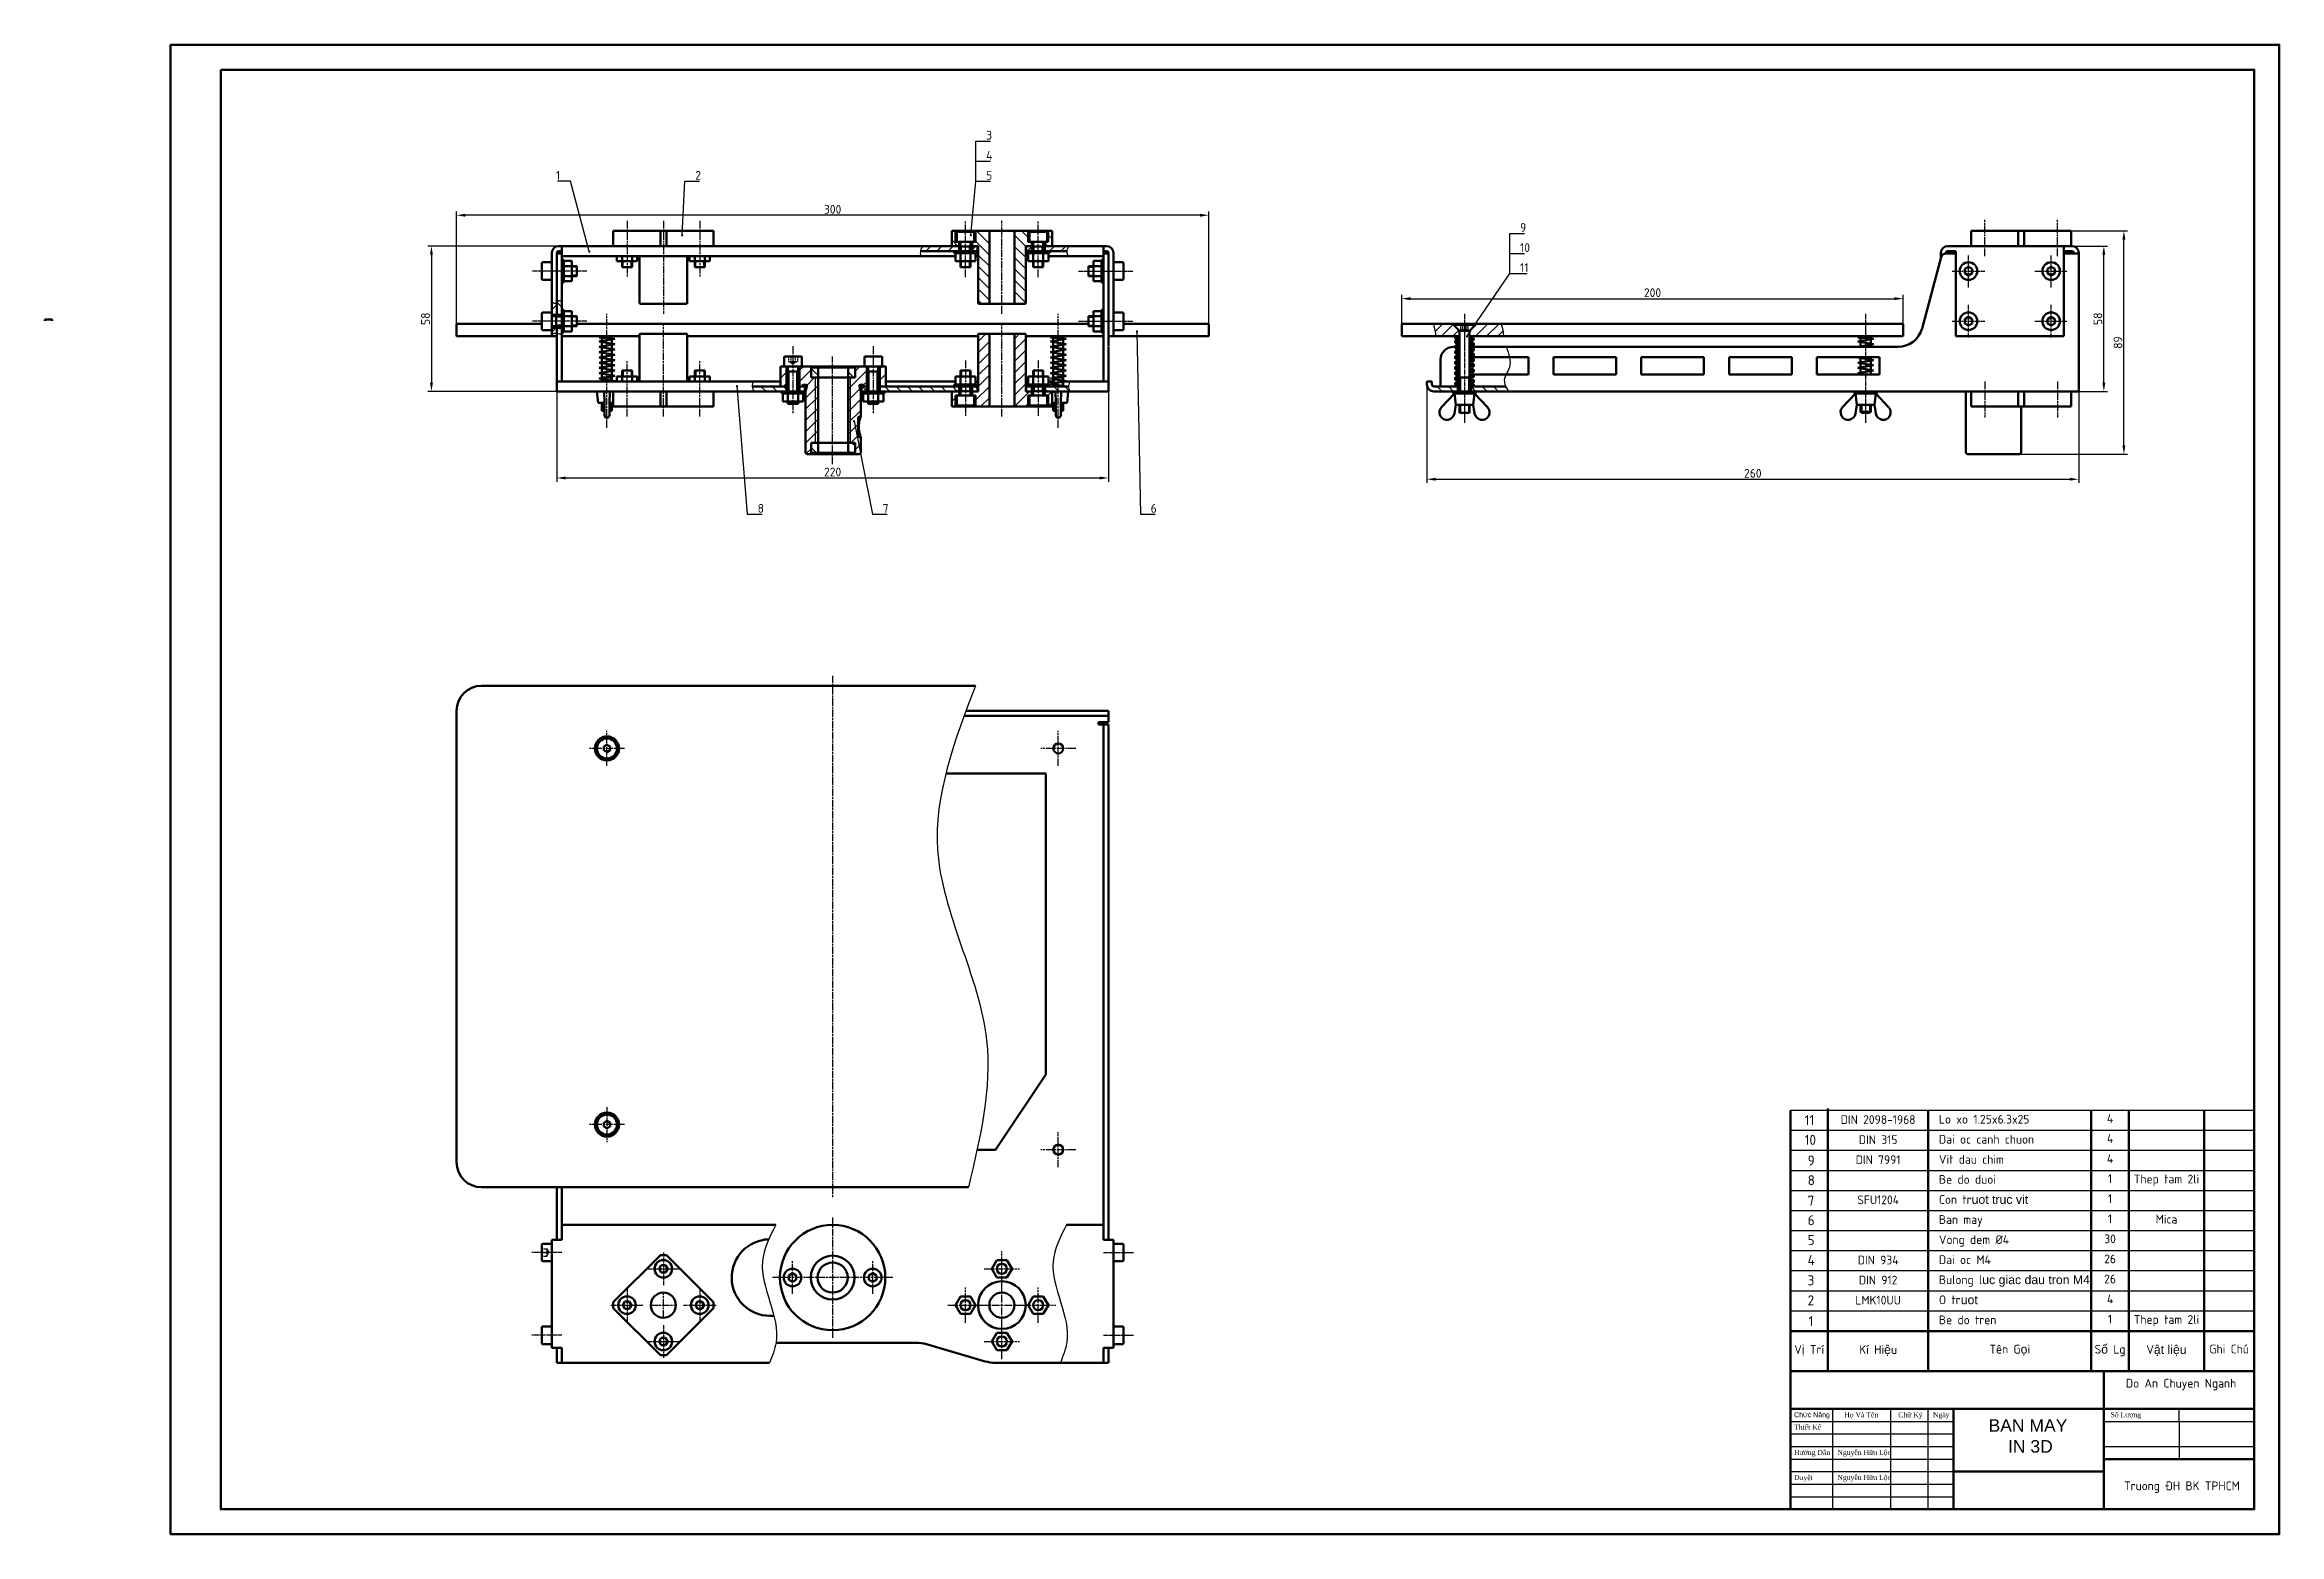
# Model space of a CAD drawing. Header units: millimetres. Extents: x -1615 to 4166, y 5 to 3174.
# Drawn here: x -1615 to -724, y 1732 to 2326 of the extents above; entities that cross this region are included whole.
import ezdxf

# ---------------------------------------------------------------- set-up
doc = ezdxf.new("R2010")
doc.units = ezdxf.units.MM
doc.header["$LTSCALE"] = 0.25
doc.header["$PDSIZE"] = -1
for name, pattern in [('AM_ISO02W050', [7.5, 6, -1.5]), ('AM_ISO02W050x2', [3.75, 3, -0.75]), ('AM_ISO08W050', [18, 12, -1.5, 3, -1.5]), ('AM_ISO08W050x2', [9, 6, -0.75, 1.5, -0.75])]:
    doc.linetypes.add(name, pattern=pattern)
doc.layers.get('0').update_dxf_attribs({"lineweight": 50})
for name, color, linetype, lineweight in [('AM_0', 7, 'Continuous', 50), ('AM_0N', 7, 'Continuous', 50), ('AM_3N', 6, 'AM_ISO02W050', 25), ('AM_4', 3, 'Continuous', 25), ('AM_4N', 3, 'Continuous', 25), ('AM_5', 3, 'Continuous', 25), ('AM_7', 4, 'AM_ISO08W050', 25), ('AM_7N', 4, 'AM_ISO08W050', 25), ('AM_8', 1, 'Continuous', 25), ('AM_8N', 1, 'Continuous', 25), ('Net dam', 7, 'Continuous', 50)]:
    doc.layers.add(name, color=color, linetype=linetype, lineweight=lineweight)
doc.styles.add('Annotative', font='arial.ttf')
doc.styles.get("Standard").update_dxf_attribs({"font": ''})
doc.styles.add('style1', font='txt.shx')
doc.styles.get('Standard').set_extended_font_data('TCVN 7284')
doc.dimstyles.new('TCVN', dxfattribs={"dimtxt": 3.5, "dimasz": 3.5, "dimexe": 1.5, "dimexo": 0, "dimgap": 0.0625, "dimtad": 1, "dimtoh": 1, "dimzin": 9, "dimtxsty": 'Standard', "dimcen": 5, "dimclrd": 256, "dimclre": 256, "dimclrt": 2, "dimadec": 0, "dimazin": 2, "dimtp": 0.1, "dimtm": 0.1, "dimtfac": 0.71, "dimtmove": 0, "dimatfit": 3, "dimfxl": 1, "dimtzin": 7, "dimlwd": -1, "dimlwe": -1, "dimarcsym": 0})
pattern_1 = [(135, (-2224.9895, 427.0283), (-2.245064, -2.245064), [])]
pattern_2 = [(45, (-2224.9895, 442.0283), (-2.245064, 2.245064), [])]
pattern_3 = [(45, (-2224.8087, 427.0283), (-2.245064, 2.245064), [])]
pattern_4 = [(135, (-2224.8087, 427.0283), (-2.245064, -2.245064), [])]

msp = doc.modelspace()

# ---------------------------------------------------------------- texts
at = {"layer": 'AM_0', "color": 2, "char_height": 3.5, "width": 3.5}
for s, insert, attachment_point in [('3', (-1239.284, 2287.709), 7), ('4', (-1239.284, 2279.709), 7), ('1', (-1409.219, 2271.709), 9), ('2', (-1355.307, 2271.709), 7), ('5', (-1239.284, 2271.709), 7), ('10', (-1026.348, 2242.909), 7), ('9', (-1026.348, 2250.909), 7), ('11', (-1026.348, 2234.909), 7), ('8', (-1330.433, 2138.909), 7), ('7', (-1280.541, 2138.909), 7), ('6', (-1173.656, 2138.909), 7)]:
    msp.add_mtext(s, dxfattribs=dict(at, insert=insert, attachment_point=attachment_point))
at = {"layer": 'AM_0', "attachment_point": 1}
for s, insert, char_height, width in [('11', (-912.838, 1898.718), 4, 16.17177), ('10', (-912.838, 1890.844), 4, 16.17177), ('9', (-911.651, 1882.621), 4, 16.17177), ('8', (-911.651, 1874.747), 4, 16.17177), ('7', (-911.651, 1866.624), 4, 16.17177), ('6', (-911.651, 1858.799), 4, 16.17177), ('5', (-911.651, 1850.876), 4, 16.17177), ('4', (-911.651, 1842.902), 4, 16.17177), ('3', (-911.651, 1834.828), 4, 16.17177), ('2', (-911.651, 1826.854), 4, 16.17177), ('1', (-911.235, 1818.532), 4, 16.17177), ('{\\C2;Do An Chuyen Nganh}', (-784.719, 1793.552), 3.5, 60), ('{\\fTimes New Roman|b0|i0|c163|p18;Số Lượng}', (-790.844, 1780.225), 2, 18.23317), (' Truong ĐH BK TPHCM', (-787.601, 1752.637), 3.5, 52.12833)]:
    msp.add_mtext(s, dxfattribs=dict(at, insert=insert, char_height=char_height, width=width))
at = {"layer": 'AM_0', "insert": (-845.093, 1777.45), "char_height": 7, "width": 42.60285, "attachment_point": 1, "style": 'style1'}
msp.add_mtext('\\pxqc;{\\fArial|b0|i0|c0|p34;\\H0.7143x;\\C2;BAN MAY\\P IN 3D}', dxfattribs=at)
at = {"layer": 'AM_4', "char_height": 3.5, "attachment_point": 1}
for s, width, insert in [('\\pxqc;DIN 2098-1968', 40, (-903.541, 1898.674)), ('  Lo xo 1.25x6.3x25', 65, (-863.541, 1898.819)), ('\\pxqc;4', 15, (-798.541, 1899.119)), ('\\pxqc;DIN 315', 40, (-903.541, 1890.674)), ('  Dai oc canh chuon', 65, (-863.541, 1890.819)), ('\\pxqc;4', 15, (-798.541, 1891.119)), ('\\pxqc;DIN 7991', 40, (-903.541, 1882.674)), ('  Vit dau chim', 65, (-863.541, 1882.819)), ('\\pxqc;4', 15, (-798.541, 1883.119)), ('  Be do duoi', 65, (-863.541, 1874.819)), ('\\pxqc;1', 15, (-798.541, 1875.119)), ('\\pxqc;Thep tam 2li', 30, (-783.541, 1874.974)), ('\\pxqc;SFU1204', 40, (-903.541, 1866.674)), ('  Con tr{\\fArial|b0|i0|c0|p34;uot truc vit}', 65, (-863.541, 1866.819)), ('\\pxqc;1', 15, (-798.541, 1867.119)), ('  Ban may', 65, (-863.541, 1858.819)), ('\\pxqc;1', 15, (-798.541, 1859.119)), ('\\pxqc;Mica', 30, (-783.541, 1858.974)), ('  Vong dem %%C4', 65, (-863.541, 1850.819)), ('\\pxqc;30', 15, (-798.541, 1851.119)), ('\\pxqc;DIN 934', 40, (-903.541, 1842.674)), ('  Dai oc M4', 65, (-863.541, 1842.819)), ('\\pxqc;26', 15, (-798.541, 1843.119)), ('\\pxqc;DIN 912', 40, (-903.541, 1834.674)), ('  Bulong l{\\fArial|b0|i0|c0|p34;uc giac dau tron M4}', 65, (-863.541, 1834.819)), ('\\pxqc;26', 15, (-798.541, 1835.119)), ('\\pxqc;4', 15, (-798.541, 1827.119)), ('\\pxqc;LMK10UU', 40, (-903.541, 1826.674)), ('  O tr{\\fArial|b0|i0|c0|p34;uot}', 65, (-863.541, 1826.819)), ('  Be do tren', 65, (-863.541, 1818.819)), ('\\pxqc;1', 15, (-798.541, 1819.119)), ('\\pxqc;Thep tam 2li', 30, (-783.541, 1818.974)), ('\\pxqc;V{\\fArial|b0|i0|c0|p34;ị} Trí', 15, (-918.541, 1806.997)), ('\\pxqc;Kí Hi{\\fArial|b0|i0|c0|p34;ệ}u', 40, (-903.541, 1806.974)), ('\\pxqc;Tên G{\\fArial|b0|i0|c0|p34;ọ}i', 65, (-863.541, 1807.119)), ('\\pxqc;S{\\fArial|b0|i0|c0|p34;ố} Lg', 15, (-798.541, 1807.119)), ('\\pxqc;V{\\fArial|b0|i0|c0|p34;ật liệu}', 30, (-783.541, 1806.974)), ('\\pxqc;Ghi Chú', 20, (-753.541, 1807.201))]:
    msp.add_mtext_dynamic_manual_height_columns(s, width=width, gutter_width=17.5, heights=[0], dxfattribs=dict(at, insert=insert))
at = {"layer": 'AM_4', "char_height": 2, "attachment_point": 1}
for s, insert, width in [('{\\fTimes New Roman|b0|i0|c163|p18;Thiết Kế}', (-917.059, 1775.31), 18.23317), ('{\\fTimes New Roman|b0|i0|c163|p18;Họ Và Tên}', (-897.07, 1780.225), 18.23317), ('{\\fTimes New Roman|b0|i0|c163|p18;Chữ Ký}', (-875.53, 1780.225), 18.23317), ('{\\fTimes New Roman|b0|i0|c163|p18;Ngày}', (-861.677, 1780.225), 18.23317), ('{\\fTimes New Roman|b0|i0|c163|p18;Hướng Dẫn}', (-917.059, 1765.21), 18.23317), ('{\\fTimes New Roman|b0|i0|c0|p18;Nguyễn Hữu Lộc}', (-899.784, 1765.21), 22.05117), ('{\\fTimes New Roman|b0|i0|c163|p18;Duyệt}', (-917.059, 1755.199), 18.23317), ('{\\fTimes New Roman|b0|i0|c0|p18;Nguyễn Hữu Lộc}', (-899.784, 1755.21), 22.05117)]:
    msp.add_mtext(s, dxfattribs=dict(at, insert=insert, width=width))
at = {"layer": 'AM_4', "insert": (-917.059, 1780.225), "char_height": 2, "width": 18.23317, "attachment_point": 1, "style": 'Annotative'}
msp.add_mtext('{\\fArial|b0|i0|c163|p34;Chức Năng}', dxfattribs=at)

# ---------------------------------------------------------------- blocks, each defined once
blk = doc.blocks.new('*D1169')
at = {"layer": 'AM_5', "linetype": 'ByBlock', "transparency": 16777216}
for p, q in [((-1450.52, 2214.55), (-1450.52, 2259.05)), ((-1154.02, 2257.55), (-1447.02, 2257.55)), ((-1150.52, 2214.55), (-1150.52, 2259.05))]:
    blk.add_line(p, q, dxfattribs=at)
at = {"layer": 'AM_5', "transparency": 16777216}
for points in [[(-1447.02, 2258.13), (-1447.02, 2256.96), (-1450.52, 2257.55)], [(-1154.02, 2258.13), (-1154.02, 2256.96), (-1150.52, 2257.55)]]:
    blk.add_solid(points, dxfattribs=at)
at = {"layer": 'Defpoints', "color": 0, "transparency": 16777216}
for p in [(-1450.52, 2257.55), (-1450.52, 2214.55), (-1150.52, 2214.55)]:
    blk.add_point(p, dxfattribs=at)
at = {"layer": 'AM_5', "color": 2, "transparency": 16777216, "insert": (-1300.52, 2259.92), "char_height": 3.5, "attachment_point": 5}
blk.add_mtext('300', dxfattribs=at)
blk = doc.blocks.new('_DOT')
at = {"color": 0, "linetype": 'ByBlock', "lineweight": -2}
blk.add_line((-0.5, 0), (-1, 0), dxfattribs=at)
at = {"color": 0, "linetype": 'ByBlock', "const_width": 0.5}
blk.add_lwpolyline([(-0.25, 0, 1), (0.25, 0, 1)], format="xyb", close=True, dxfattribs=at)
blk = doc.blocks.new('*D1170')
at = {"layer": 'AM_5', "linetype": 'ByBlock', "transparency": 16777216}
for p, q in [((-1409.78, 2245.28), (-1462.02, 2245.28)), ((-1460.52, 2241.78), (-1460.52, 2190.78)), ((-1410.52, 2187.28), (-1462.02, 2187.28))]:
    blk.add_line(p, q, dxfattribs=at)
at = {"layer": 'AM_5', "transparency": 16777216}
for points in [[(-1461.1, 2241.78), (-1459.93, 2241.78), (-1460.52, 2245.28)], [(-1461.1, 2190.78), (-1459.93, 2190.78), (-1460.52, 2187.28)]]:
    blk.add_solid(points, dxfattribs=at)
at = {"layer": 'Defpoints', "color": 0, "transparency": 16777216}
for p in [(-1409.78, 2245.28), (-1460.52, 2187.28), (-1410.52, 2187.28)]:
    blk.add_point(p, dxfattribs=at)
at = {"layer": 'AM_5', "color": 2, "transparency": 16777216, "insert": (-1462.89, 2216.28), "char_height": 3.5, "attachment_point": 5, "rotation": 90}
blk.add_mtext('58', dxfattribs=at)
blk = doc.blocks.new('*D1171')
at = {"layer": 'AM_5', "linetype": 'ByBlock', "transparency": 16777216}
for p, q in [((-1073.52, 2214.28), (-1073.52, 2225.78)), ((-1070.02, 2224.28), (-877.02, 2224.28)), ((-873.52, 2214.28), (-873.52, 2225.78))]:
    blk.add_line(p, q, dxfattribs=at)
at = {"layer": 'AM_5', "transparency": 16777216}
for points in [[(-1070.02, 2224.87), (-1070.02, 2223.7), (-1073.52, 2224.28)], [(-877.02, 2224.87), (-877.02, 2223.7), (-873.52, 2224.28)]]:
    blk.add_solid(points, dxfattribs=at)
at = {"layer": 'Defpoints', "color": 0, "transparency": 16777216}
for p in [(-873.52, 2224.28), (-1073.52, 2214.28), (-873.52, 2214.28)]:
    blk.add_point(p, dxfattribs=at)
at = {"layer": 'AM_5', "color": 2, "transparency": 16777216, "insert": (-973.52, 2226.66), "char_height": 3.5, "attachment_point": 5}
blk.add_mtext('200', dxfattribs=at)
blk = doc.blocks.new('*D1172')
at = {"layer": 'AM_5', "linetype": 'ByBlock', "transparency": 16777216}
for p, q in [((-1063.52, 2190.02), (-1063.52, 2150.78)), ((-803.52, 2187.28), (-803.52, 2150.78)), ((-1060.02, 2152.28), (-807.02, 2152.28))]:
    blk.add_line(p, q, dxfattribs=at)
at = {"layer": 'AM_5', "transparency": 16777216}
for points in [[(-1060.02, 2152.87), (-1060.02, 2151.7), (-1063.52, 2152.28)], [(-807.02, 2152.87), (-807.02, 2151.7), (-803.52, 2152.28)]]:
    blk.add_solid(points, dxfattribs=at)
at = {"layer": 'Defpoints', "color": 0, "transparency": 16777216}
for p in [(-1063.52, 2190.02), (-803.52, 2187.28), (-803.52, 2152.28)]:
    blk.add_point(p, dxfattribs=at)
at = {"layer": 'AM_5', "color": 2, "transparency": 16777216, "insert": (-933.52, 2154.66), "char_height": 3.5, "attachment_point": 5}
blk.add_mtext('260', dxfattribs=at)
blk = doc.blocks.new('*D1173')
at = {"layer": 'AM_5', "linetype": 'ByBlock', "transparency": 16777216}
for p, q in [((-1410.52, 2187.28), (-1410.52, 2151.28)), ((-1190.52, 2187.28), (-1190.52, 2151.28)), ((-1407.02, 2152.78), (-1194.02, 2152.78))]:
    blk.add_line(p, q, dxfattribs=at)
at = {"layer": 'AM_5', "transparency": 16777216}
for points in [[(-1407.02, 2153.37), (-1407.02, 2152.2), (-1410.52, 2152.78)], [(-1194.02, 2153.37), (-1194.02, 2152.2), (-1190.52, 2152.78)]]:
    blk.add_solid(points, dxfattribs=at)
at = {"layer": 'Defpoints', "color": 0, "transparency": 16777216}
for p in [(-1410.52, 2187.28), (-1190.52, 2187.28), (-1190.52, 2152.78)]:
    blk.add_point(p, dxfattribs=at)
at = {"layer": 'AM_5', "color": 2, "transparency": 16777216, "insert": (-1300.52, 2155.16), "char_height": 3.5, "attachment_point": 5}
blk.add_mtext('220', dxfattribs=at)
blk = doc.blocks.new('*D1174')
at = {"layer": 'AM_5', "linetype": 'ByBlock', "transparency": 16777216}
for p, q in [((-806.7, 2251.28), (-784.02, 2251.28)), ((-785.52, 2165.78), (-785.52, 2247.78)), ((-827.02, 2162.28), (-784.02, 2162.28))]:
    blk.add_line(p, q, dxfattribs=at)
at = {"layer": 'AM_5', "transparency": 16777216}
for points in [[(-786.1, 2247.78), (-784.93, 2247.78), (-785.52, 2251.28)], [(-786.1, 2165.78), (-784.93, 2165.78), (-785.52, 2162.28)]]:
    blk.add_solid(points, dxfattribs=at)
at = {"layer": 'Defpoints', "color": 0, "transparency": 16777216}
for p in [(-806.7, 2251.28), (-785.52, 2251.28), (-827.02, 2162.28)]:
    blk.add_point(p, dxfattribs=at)
at = {"layer": 'AM_5', "color": 2, "transparency": 16777216, "insert": (-787.89, 2206.78), "char_height": 3.5, "attachment_point": 5, "rotation": 90}
blk.add_mtext('89', dxfattribs=at)
blk = doc.blocks.new('*D1175')
at = {"layer": 'AM_5', "linetype": 'ByBlock', "transparency": 16777216}
for p, q in [((-806.25, 2245.28), (-792.02, 2245.28)), ((-793.52, 2190.78), (-793.52, 2241.78)), ((-803.52, 2187.28), (-792.02, 2187.28))]:
    blk.add_line(p, q, dxfattribs=at)
at = {"layer": 'AM_5', "transparency": 16777216}
for points in [[(-794.1, 2241.78), (-792.93, 2241.78), (-793.52, 2245.28)], [(-794.1, 2190.78), (-792.93, 2190.78), (-793.52, 2187.28)]]:
    blk.add_solid(points, dxfattribs=at)
at = {"layer": 'Defpoints', "color": 0, "transparency": 16777216}
for p in [(-806.25, 2245.28), (-793.52, 2245.28), (-803.52, 2187.28)]:
    blk.add_point(p, dxfattribs=at)
at = {"layer": 'AM_5', "color": 2, "transparency": 16777216, "insert": (-795.89, 2216.28), "char_height": 3.5, "attachment_point": 5, "rotation": 90}
blk.add_mtext('58', dxfattribs=at)
blk = doc.blocks.new('*U1168')
at = {"layer": 'AM_7', "color": 0, "transparency": 16777216}
for p, q in [((-8.5, 0), (-1, 0)), ((0, 1), (0, 8.5)), ((1, 0), (8.5, 0)), ((0, -8.5), (0, -1))]:
    blk.add_line(p, q, dxfattribs=at)
at = {"layer": 'AM_7', "color": 0, "linetype": 'Continuous', "transparency": 16777216}
for p, q in [((-0.5, 0), (0.5, 0)), ((0, -0.5), (0, 0.5))]:
    blk.add_line(p, q, dxfattribs=at)

# ---------------------------------------------------------------- dimensions: what is measured, and where the dimension line sits
at = {"layer": 'AM_5'}
for base, p1, p2, picture, middle in [((-1450.515, 2257.547), (-1150.515, 2214.547), (-1450.515, 2214.547), '*D1169', (-1300.515, 2259.922)), ((-873.515, 2224.284), (-1073.515, 2214.284), (-873.515, 2214.284), '*D1171', (-973.515, 2226.659)), ((-1190.515, 2152.784), (-1410.515, 2187.284), (-1190.515, 2187.284), '*D1173', (-1300.515, 2155.159)), ((-803.515, 2152.284), (-1063.515, 2190.021), (-803.515, 2187.284), '*D1172', (-933.515, 2154.659))]:
    dim = msp.add_linear_dim(base=base, p1=p1, p2=p2, dimstyle='TCVN', override={"dimgap": 0.625, "dimldrblk": 'DOT'}, dxfattribs=at)
    dim.commit()
    dim.dimension.update_dxf_attribs({"geometry": picture, "text_midpoint": middle})
for base, p1, p2, picture, middle in [((-785.515, 2251.284), (-827.015, 2162.284), (-806.695, 2251.284), '*D1174', (-787.89, 2206.784)), ((-1460.515, 2187.284), (-1409.778, 2245.284), (-1410.515, 2187.284), '*D1170', (-1462.89, 2216.284)), ((-793.515, 2245.284), (-803.515, 2187.284), (-806.252, 2245.284), '*D1175', (-795.89, 2216.284))]:
    dim = msp.add_linear_dim(base=base, p1=p1, p2=p2, angle=90, dimstyle='TCVN', override={"dimgap": 0.625, "dimldrblk": 'DOT'}, dxfattribs=at)
    dim.commit()
    dim.dimension.update_dxf_attribs({"geometry": picture, "text_midpoint": middle})

# ---------------------------------------------------------------- hatches: boundary and pattern name
at = {"layer": 'AM_8'}
h = msp.add_hatch(dxfattribs=at)
h.set_pattern_fill('ANSI31', color=256, angle=270)
h.set_pattern_definition([(315, (-241.0406, 4046.5397), (2.245064, 2.245064), [])])
h.paths.add_polyline_path([(-1238.015, 2251.284), (-1238.515, 2251.284), (-1238.515, 2250.784), (-1241.515, 2250.784), (-1241.515, 2251.284), (-1243.515, 2251.284), (-1243.515, 2246.884), (-1245.265, 2246.884), (-1245.265, 2245.284), (-1242.765, 2245.284), (-1242.515, 2245.284), (-1242.515, 2222.484), (-1242.315, 2222.284), (-1241.515, 2222.284), (-1238.515, 2222.284), (-1238.015, 2222.284)])
h.paths.add_polyline_path([(-1228.015, 2222.284), (-1227.515, 2222.284), (-1227.515, 2222.784), (-1224.515, 2222.784), (-1224.515, 2222.284), (-1223.715, 2222.284), (-1223.515, 2222.484), (-1223.515, 2245.284), (-1220.765, 2245.284), (-1220.765, 2246.884), (-1222.515, 2246.884), (-1222.515, 2251.284), (-1224.515, 2251.284), (-1224.515, 2250.784), (-1227.515, 2250.784), (-1227.515, 2251.284), (-1228.015, 2251.284)])
h.paths.add_polyline_path([(-1214.515, 2246.884), (-1215.915, 2246.884), (-1215.915, 2245.284), (-1213.215, 2245.284), (-1213.015, 2245.484), (-1213.015, 2251.084), (-1213.215, 2251.284), (-1214.515, 2251.284)])
h.paths.add_polyline_path([(-1251.515, 2246.884), (-1251.515, 2251.284), (-1252.815, 2251.284), (-1253.015, 2251.084), (-1253.015, 2245.484), (-1252.815, 2245.284), (-1249.765, 2245.284), (-1249.765, 2246.884)])
h = msp.add_hatch(dxfattribs=at)
h.set_pattern_fill('ANSI31', color=256)
h.set_pattern_definition(pattern_2)
edge = h.paths.add_edge_path()
edge.add_spline(control_points=[(-1207.105, 2243.284), (-1207.022, 2243.959), (-1206.649, 2244.621), (-1206.276, 2245.284)], knot_values=[0, 0, 0, 0, 3.2035933, 3.2035933, 3.2035933, 3.2035933], degree=3, periodic=0)
edge.add_line((-1206.276, 2245.284), (-1215.915, 2245.284))
edge.add_line((-1215.915, 2245.284), (-1215.915, 2243.284))
edge.add_line((-1215.915, 2243.284), (-1213.215, 2243.284))
edge.add_line((-1213.215, 2243.284), (-1207.105, 2243.284))
h.paths.add_polyline_path([(-1223.265, 2243.284), (-1221.115, 2243.284), (-1221.115, 2245.284), (-1223.015, 2245.284), (-1223.265, 2245.284)])
edge = h.paths.add_edge_path()
edge.add_spline(control_points=[(-1264.591, 2245.284), (-1264.941, 2244.715), (-1265.338, 2244.07), (-1265.481, 2243.367), (-1265.494, 2243.284)], knot_values=[0, 0, 0, 0, 2.9257947, 3.3121759, 3.3121759, 3.3121759, 3.3121759], degree=3, periodic=0)
edge.add_line((-1265.494, 2243.284), (-1252.815, 2243.284))
edge.add_line((-1252.815, 2243.284), (-1250.115, 2243.284))
edge.add_line((-1250.115, 2243.284), (-1250.115, 2245.284))
edge.add_line((-1250.115, 2245.284), (-1264.591, 2245.284))
h.paths.add_polyline_path([(-1244.915, 2245.284), (-1244.915, 2243.284), (-1242.765, 2243.284), (-1242.765, 2245.284)])
h = msp.add_hatch(dxfattribs=at)
h.set_pattern_fill('ANSI31', color=256)
h.set_pattern_definition(pattern_2)
edge = h.paths.add_edge_path()
edge.add_spline(control_points=[(-1410.515, 2222.935), (-1410.776, 2222.686), (-1411.434, 2222.086), (-1412.106, 2222.811), (-1412.515, 2223.252)], knot_values=[0, 0, 0, 0, 0.9518113, 2.4297405, 2.4297405, 2.4297405, 2.4297405], degree=3, periodic=0)
edge.add_line((-1412.515, 2223.252), (-1412.515, 2217.884))
edge.add_line((-1412.515, 2217.884), (-1410.515, 2217.884))
edge.add_line((-1410.515, 2217.884), (-1410.515, 2220.021))
edge.add_line((-1410.515, 2220.021), (-1410.515, 2222.935))
edge = h.paths.add_edge_path()
edge.add_line((-1412.515, 2212.684), (-1412.515, 2210.236))
edge.add_spline(control_points=[(-1412.515, 2210.236), (-1412.109, 2210.378), (-1411.448, 2210.61), (-1410.776, 2210.525), (-1410.515, 2210.475)], knot_values=[0, 0, 0, 0, 1.8890311, 3.0794577, 3.0794577, 3.0794577, 3.0794577], degree=3, periodic=0)
edge.add_line((-1410.515, 2210.475), (-1410.515, 2212.684))
edge.add_line((-1410.515, 2212.684), (-1412.515, 2212.684))
h = msp.add_hatch(dxfattribs=at)
h.set_pattern_fill('ANSI31', color=256, angle=90)
h.set_pattern_definition([(135, (-2224.9895, 442.0283), (-2.245064, -2.245064), [])])
edge = h.paths.add_edge_path()
edge.add_spline(control_points=[(-1408.515, 2223.006), (-1408.882, 2223.3), (-1409.577, 2223.856), (-1410.217, 2223.219), (-1410.515, 2222.935)], knot_values=[2.4297405, 2.4297405, 2.4297405, 2.4297405, 3.6459188, 4.7328166, 4.7328166, 4.7328166, 4.7328166], degree=3, periodic=0)
edge.add_line((-1410.515, 2222.935), (-1410.515, 2220.021))
edge.add_line((-1410.515, 2220.021), (-1410.515, 2217.884))
edge.add_line((-1410.515, 2217.884), (-1408.515, 2217.884))
edge.add_line((-1408.515, 2217.884), (-1408.515, 2223.006))
edge = h.paths.add_edge_path()
edge.add_line((-1410.515, 2212.684), (-1410.515, 2210.475))
edge.add_spline(control_points=[(-1410.515, 2210.475), (-1410.068, 2210.39), (-1409.403, 2210.19), (-1408.732, 2210.214), (-1408.515, 2210.222)], knot_values=[3.0794577, 3.0794577, 3.0794577, 3.0794577, 5.116811, 6.0935229, 6.0935229, 6.0935229, 6.0935229], degree=3, periodic=0)
edge.add_line((-1408.515, 2210.222), (-1408.515, 2212.684))
edge.add_line((-1408.515, 2212.684), (-1410.515, 2212.684))
h = msp.add_hatch(dxfattribs=at)
h.set_pattern_fill('ANSI31', color=256, angle=180)
h.set_pattern_definition([(225, (-241.0406, 3949.5397), (2.245064, -2.245064), [])])
h.paths.add_polyline_path([(-1238.015, 2181.284), (-1238.515, 2181.284), (-1241.515, 2181.284), (-1243.515, 2181.284), (-1243.515, 2185.684), (-1244.915, 2185.684), (-1244.915, 2187.284), (-1242.765, 2187.284), (-1242.515, 2187.284), (-1242.515, 2210.084), (-1242.315, 2210.284), (-1241.515, 2210.284), (-1238.515, 2210.284), (-1238.015, 2210.284)])
h.paths.add_polyline_path([(-1228.015, 2210.284), (-1227.515, 2210.284), (-1227.515, 2209.784), (-1224.515, 2209.784), (-1224.515, 2210.284), (-1223.715, 2210.284), (-1223.515, 2210.084), (-1223.515, 2187.284), (-1220.765, 2187.284), (-1220.765, 2185.684), (-1222.515, 2185.684), (-1222.515, 2181.284), (-1224.515, 2181.284), (-1224.515, 2181.784), (-1227.515, 2181.784), (-1227.515, 2181.284), (-1228.015, 2181.284)])
h.paths.add_polyline_path([(-1214.515, 2185.684), (-1216.265, 2185.684), (-1216.265, 2187.284), (-1213.215, 2187.284), (-1213.015, 2187.084), (-1213.015, 2181.484), (-1213.215, 2181.284), (-1214.515, 2181.284)])
h.paths.add_polyline_path([(-1251.515, 2185.684), (-1251.515, 2181.284), (-1252.815, 2181.284), (-1253.015, 2181.484), (-1253.015, 2187.084), (-1252.815, 2187.284), (-1250.115, 2187.284), (-1250.115, 2185.684)])
h = msp.add_hatch(dxfattribs=at)
h.set_pattern_fill('ANSI31', color=256)
h.set_pattern_definition([(45, (-2202.2933, 427.0283), (-2.245064, 2.245064), [])])
edge = h.paths.add_edge_path()
edge.add_line((-1043.715, 2214.284), (-1046.515, 2211.484))
edge.add_line((-1046.515, 2211.484), (-1046.515, 2209.284))
edge.add_line((-1046.515, 2209.284), (-1032.865, 2209.284))
edge.add_spline(control_points=[(-1032.865, 2209.284), (-1033.038, 2210.758), (-1033.354, 2212.408), (-1033.873, 2214.284)], knot_values=[0.051442, 0.051442, 0.051442, 0.051442, 2.180563, 2.180563, 2.180563, 2.180563], degree=3, periodic=0)
edge.add_line((-1033.873, 2214.284), (-1043.715, 2214.284))
edge = h.paths.add_edge_path()
edge.add_line((-1050.515, 2209.284), (-1050.515, 2211.484))
edge.add_line((-1050.515, 2211.484), (-1053.315, 2214.284))
edge.add_line((-1053.315, 2214.284), (-1060.95, 2214.284))
edge.add_spline(control_points=[(-1060.95, 2214.284), (-1060.431, 2212.408), (-1060.115, 2210.758), (-1059.943, 2209.284)], knot_values=[0.051442, 0.051442, 0.051442, 0.051442, 2.180563, 2.180563, 2.180563, 2.180563], degree=3, periodic=0)
edge.add_line((-1059.943, 2209.284), (-1050.515, 2209.284))
h = msp.add_hatch(dxfattribs=at)
h.set_pattern_fill('ANSI31', color=256)
h.set_pattern_definition(pattern_3)
h.paths.add_polyline_path([(-1318.924, 2197.034), (-1318.974, 2197.284), (-1320.824, 2197.284), (-1321.324, 2196.784), (-1321.324, 2189.784), (-1320.824, 2189.284), (-1318.974, 2189.284), (-1318.924, 2189.534)])
h.paths.add_polyline_path([(-1279.324, 2196.784), (-1279.824, 2197.284), (-1281.674, 2197.284), (-1281.724, 2197.034), (-1281.724, 2189.534), (-1281.474, 2189.284), (-1279.824, 2189.284), (-1279.324, 2189.784)])
h = msp.add_hatch(dxfattribs=at)
h.set_pattern_fill('ANSI31', color=256)
h.set_pattern_definition(pattern_3)
edge = h.paths.add_edge_path()
edge.add_line((-1306.324, 2192.784), (-1308.824, 2192.784))
edge.add_arc((-1308.824, 2193.034), 0.25, 180.343715, 270, ccw=False)
edge.add_line((-1309.074, 2193.033), (-1309.074, 2196.784))
edge.add_line((-1309.074, 2196.784), (-1309.574, 2197.284))
edge.add_line((-1309.574, 2197.284), (-1313.674, 2197.284))
edge.add_line((-1313.674, 2197.284), (-1313.724, 2197.034))
edge.add_line((-1313.724, 2197.034), (-1313.724, 2189.534))
edge.add_line((-1313.724, 2189.534), (-1313.674, 2189.284))
edge.add_line((-1313.674, 2189.284), (-1313.072, 2189.284))
edge.add_arc((-1313.064, 2189.534), 0.25, 268.250289, 371.788545)
edge.add_arc((-1312.574, 2189.634), 0.25, 90.434885, 191.309932, ccw=False)
edge.add_line((-1312.576, 2189.884), (-1311.041, 2189.884))
edge.add_arc((-1311.039, 2189.634), 0.25, -12.981781, 90.434885, ccw=False)
edge.add_line((-1310.795, 2189.578), (-1310.863, 2189.284))
edge.add_line((-1310.863, 2189.284), (-1311.324, 2187.284))
edge.add_line((-1311.324, 2187.284), (-1311.324, 2162.784))
edge.add_line((-1311.324, 2162.784), (-1310.824, 2162.284))
edge.add_line((-1310.824, 2162.284), (-1309.574, 2162.284))
edge.add_line((-1309.574, 2162.284), (-1309.074, 2162.784))
edge.add_line((-1309.074, 2162.784), (-1309.074, 2166.533))
edge.add_arc((-1308.824, 2166.534), 0.25, 90.821599, 180.343715, ccw=False)
edge.add_line((-1308.828, 2166.784), (-1306.324, 2166.784))
edge.add_line((-1306.324, 2166.784), (-1306.324, 2192.784))
at = {"layer": 'AM_8', "transparency": 33554687}
h = msp.add_hatch(dxfattribs=at)
h.set_pattern_fill('ANSI31', color=256, angle=90)
h.set_pattern_definition(pattern_4)
h.paths.add_polyline_path([(-1306.324, 2196.784), (-1308.824, 2196.784), (-1309.074, 2196.784), (-1309.074, 2193.034), (-1308.824, 2192.784), (-1306.324, 2192.784)])
at = {"layer": 'AM_8'}
h = msp.add_hatch(dxfattribs=at)
h.set_pattern_fill('ANSI31', color=256, angle=90)
h.set_pattern_definition(pattern_4)
edge = h.paths.add_edge_path()
edge.add_line((-1291.574, 2196.784), (-1291.824, 2196.784))
edge.add_line((-1291.824, 2196.784), (-1294.324, 2196.784))
edge.add_line((-1294.324, 2196.784), (-1294.324, 2192.784))
edge.add_line((-1294.324, 2192.784), (-1291.824, 2192.784))
edge.add_arc((-1291.824, 2193.034), 0.25, 270, 360.000186)
edge.add_line((-1291.574, 2193.034), (-1291.574, 2196.784))
h = msp.add_hatch(dxfattribs=at)
h.set_pattern_fill('ANSI31', color=256, angle=90)
h.set_pattern_definition([(135, (-2202.2933, 427.0283), (-2.245064, -2.245064), [])])
edge = h.paths.add_edge_path(flags=16)
edge.add_line((-1044.902, 2189.284), (-1045.828, 2189.284))
edge.add_arc((-1045.365, 2189.704), 0.625, -42.192549, 222.192549, ccw=False)
edge = h.paths.add_edge_path()
edge.add_line((-1051.115, 2189.284), (-1059.015, 2189.284))
edge.add_line((-1059.015, 2189.284), (-1060.778, 2189.284))
edge.add_arc((-1060.778, 2190.021), 0.737, 180, 270, ccw=False)
edge.add_line((-1061.515, 2190.021), (-1061.515, 2190.021))
edge.add_line((-1061.515, 2190.021), (-1061.515, 2191.284))
edge.add_line((-1061.515, 2191.284), (-1063.515, 2191.284))
edge.add_line((-1063.515, 2191.284), (-1063.515, 2190.021))
edge.add_arc((-1060.778, 2190.021), 2.737, 180, 270)
edge.add_line((-1060.778, 2187.284), (-1059.015, 2187.284))
edge.add_line((-1059.015, 2187.284), (-1058.015, 2187.284))
edge.add_line((-1058.015, 2187.284), (-1051.115, 2187.284))
edge.add_line((-1051.115, 2187.284), (-1051.115, 2189.284))
edge = h.paths.add_edge_path(flags=17)
edge.add_spline(control_points=[(-1032.032, 2189.284), (-1032.425, 2190.137), (-1032.907, 2191.727), (-1032.296, 2193.29), (-1031.945, 2194.021)], knot_values=[16.9777511, 16.9777511, 16.9777511, 16.9777511, 21.0612652, 24.6205018, 24.6205018, 24.6205018, 24.6205018], degree=3, periodic=0)
edge.add_line((-1031.945, 2194.021), (-1045.032, 2194.021))
edge.add_arc((-1045.365, 2193.491), 0.625, 0, 57.850713, ccw=False)
edge.add_arc((-1045.365, 2193.491), 0.625, 260.50943, 360, ccw=False)
edge.add_line((-1045.468, 2192.875), (-1046.515, 2193.05))
edge.add_line((-1046.515, 2193.05), (-1046.515, 2192.784))
edge.add_line((-1046.515, 2192.784), (-1046.515, 2192.211))
edge.add_line((-1046.515, 2192.211), (-1045.262, 2192.002))
edge.add_arc((-1045.365, 2191.385), 0.625, -99.49057, 80.50943, ccw=False)
edge.add_line((-1045.468, 2190.769), (-1046.515, 2190.944))
edge.add_line((-1046.515, 2190.944), (-1046.515, 2190.447))
edge.add_line((-1046.515, 2190.447), (-1045.303, 2190.326))
edge.add_arc((-1045.365, 2189.704), 0.625, -42.192032, 84.30653, ccw=False)
edge.add_line((-1044.902, 2189.284), (-1032.032, 2189.284))
edge = h.paths.add_edge_path()
edge.add_line((-1045.828, 2189.284), (-1046.515, 2189.284))
edge.add_line((-1046.515, 2189.284), (-1046.515, 2189.284))
edge.add_line((-1046.515, 2189.284), (-1045.915, 2189.284))
edge.add_line((-1045.915, 2189.284), (-1045.915, 2187.284))
edge.add_line((-1045.915, 2187.284), (-1044.515, 2187.284))
edge.add_line((-1044.515, 2187.284), (-1030.944, 2187.284))
edge.add_line((-1030.944, 2187.284), (-1030.96, 2187.311))
edge.add_line((-1030.96, 2187.311), (-1030.975, 2187.337))
edge.add_line((-1030.975, 2187.337), (-1030.991, 2187.364))
edge.add_line((-1030.991, 2187.364), (-1031.006, 2187.39))
edge.add_line((-1031.006, 2187.39), (-1031.022, 2187.417))
edge.add_line((-1031.022, 2187.417), (-1031.037, 2187.444))
edge.add_line((-1031.037, 2187.444), (-1031.053, 2187.47))
edge.add_line((-1031.053, 2187.47), (-1031.068, 2187.497))
edge.add_line((-1031.068, 2187.497), (-1031.084, 2187.523))
edge.add_line((-1031.084, 2187.523), (-1031.099, 2187.55))
edge.add_line((-1031.099, 2187.55), (-1031.115, 2187.576))
edge.add_line((-1031.115, 2187.576), (-1031.13, 2187.603))
edge.add_line((-1031.13, 2187.603), (-1031.146, 2187.63))
edge.add_line((-1031.146, 2187.63), (-1031.161, 2187.656))
edge.add_line((-1031.161, 2187.656), (-1031.177, 2187.683))
edge.add_line((-1031.177, 2187.683), (-1031.192, 2187.709))
edge.add_line((-1031.192, 2187.709), (-1031.207, 2187.736))
edge.add_line((-1031.207, 2187.736), (-1031.223, 2187.762))
edge.add_line((-1031.223, 2187.762), (-1031.238, 2187.789))
edge.add_line((-1031.238, 2187.789), (-1031.253, 2187.816))
edge.add_line((-1031.253, 2187.816), (-1031.269, 2187.842))
edge.add_line((-1031.269, 2187.842), (-1031.284, 2187.869))
edge.add_line((-1031.284, 2187.869), (-1031.299, 2187.895))
edge.add_line((-1031.299, 2187.895), (-1031.314, 2187.922))
edge.add_line((-1031.314, 2187.922), (-1031.33, 2187.948))
edge.add_line((-1031.33, 2187.948), (-1031.345, 2187.975))
edge.add_line((-1031.345, 2187.975), (-1031.36, 2188.002))
edge.add_line((-1031.36, 2188.002), (-1031.375, 2188.028))
edge.add_line((-1031.375, 2188.028), (-1031.39, 2188.055))
edge.add_line((-1031.39, 2188.055), (-1031.405, 2188.081))
edge.add_line((-1031.405, 2188.081), (-1031.42, 2188.108))
edge.add_line((-1031.42, 2188.108), (-1031.435, 2188.134))
edge.add_line((-1031.435, 2188.134), (-1031.45, 2188.161))
edge.add_line((-1031.45, 2188.161), (-1031.465, 2188.188))
edge.add_line((-1031.465, 2188.188), (-1031.48, 2188.214))
edge.add_line((-1031.48, 2188.214), (-1031.495, 2188.241))
edge.add_line((-1031.495, 2188.241), (-1031.509, 2188.267))
edge.add_line((-1031.509, 2188.267), (-1031.524, 2188.294))
edge.add_line((-1031.524, 2188.294), (-1031.539, 2188.32))
edge.add_line((-1031.539, 2188.32), (-1031.553, 2188.347))
edge.add_line((-1031.553, 2188.347), (-1031.568, 2188.374))
edge.add_line((-1031.568, 2188.374), (-1031.582, 2188.4))
edge.add_line((-1031.582, 2188.4), (-1031.597, 2188.427))
edge.add_line((-1031.597, 2188.427), (-1031.611, 2188.453))
edge.add_line((-1031.611, 2188.453), (-1031.626, 2188.48))
edge.add_line((-1031.626, 2188.48), (-1031.64, 2188.506))
edge.add_line((-1031.64, 2188.506), (-1031.654, 2188.533))
edge.add_line((-1031.654, 2188.533), (-1031.669, 2188.559))
edge.add_line((-1031.669, 2188.559), (-1031.683, 2188.586))
edge.add_line((-1031.683, 2188.586), (-1031.697, 2188.613))
edge.add_line((-1031.697, 2188.613), (-1031.711, 2188.639))
edge.add_line((-1031.711, 2188.639), (-1031.725, 2188.666))
edge.add_line((-1031.725, 2188.666), (-1031.739, 2188.692))
edge.add_line((-1031.739, 2188.692), (-1031.753, 2188.719))
edge.add_line((-1031.753, 2188.719), (-1031.767, 2188.745))
edge.add_line((-1031.767, 2188.745), (-1031.78, 2188.772))
edge.add_line((-1031.78, 2188.772), (-1031.794, 2188.798))
edge.add_line((-1031.794, 2188.798), (-1031.808, 2188.825))
edge.add_line((-1031.808, 2188.825), (-1031.821, 2188.851))
edge.add_line((-1031.821, 2188.851), (-1031.835, 2188.878))
edge.add_line((-1031.835, 2188.878), (-1031.848, 2188.904))
edge.add_line((-1031.848, 2188.904), (-1031.861, 2188.931))
edge.add_line((-1031.861, 2188.931), (-1031.875, 2188.957))
edge.add_line((-1031.875, 2188.957), (-1031.888, 2188.984))
edge.add_line((-1031.888, 2188.984), (-1031.901, 2189.011))
edge.add_line((-1031.901, 2189.011), (-1031.914, 2189.037))
edge.add_line((-1031.914, 2189.037), (-1031.927, 2189.064))
edge.add_line((-1031.927, 2189.064), (-1031.94, 2189.09))
edge.add_line((-1031.94, 2189.09), (-1031.953, 2189.117))
edge.add_line((-1031.953, 2189.117), (-1031.965, 2189.143))
edge.add_line((-1031.965, 2189.143), (-1031.978, 2189.17))
edge.add_line((-1031.978, 2189.17), (-1031.991, 2189.196))
edge.add_line((-1031.991, 2189.196), (-1032.003, 2189.223))
edge.add_line((-1032.003, 2189.223), (-1032.015, 2189.249))
edge.add_line((-1032.015, 2189.249), (-1032.028, 2189.276))
edge.add_line((-1032.028, 2189.276), (-1032.04, 2189.302))
edge.add_line((-1032.04, 2189.302), (-1032.052, 2189.329))
edge.add_line((-1032.052, 2189.329), (-1032.064, 2189.355))
edge.add_line((-1032.064, 2189.355), (-1032.076, 2189.382))
edge.add_line((-1032.076, 2189.382), (-1032.088, 2189.408))
edge.add_line((-1032.088, 2189.408), (-1032.1, 2189.435))
edge.add_line((-1032.1, 2189.435), (-1032.111, 2189.461))
edge.add_line((-1032.111, 2189.461), (-1032.123, 2189.488))
edge.add_line((-1032.123, 2189.488), (-1032.134, 2189.514))
edge.add_line((-1032.134, 2189.514), (-1032.146, 2189.541))
edge.add_line((-1032.146, 2189.541), (-1032.157, 2189.567))
edge.add_line((-1032.157, 2189.567), (-1032.168, 2189.594))
edge.add_line((-1032.168, 2189.594), (-1032.179, 2189.62))
edge.add_line((-1032.179, 2189.62), (-1032.19, 2189.646))
edge.add_line((-1032.19, 2189.646), (-1032.201, 2189.673))
edge.add_line((-1032.201, 2189.673), (-1032.212, 2189.699))
edge.add_line((-1032.212, 2189.699), (-1032.223, 2189.726))
edge.add_line((-1032.223, 2189.726), (-1032.233, 2189.752))
edge.add_line((-1032.233, 2189.752), (-1032.244, 2189.779))
edge.add_line((-1032.244, 2189.779), (-1032.254, 2189.805))
edge.add_line((-1032.254, 2189.805), (-1032.264, 2189.832))
edge.add_line((-1032.264, 2189.832), (-1032.274, 2189.858))
edge.add_line((-1032.274, 2189.858), (-1032.284, 2189.885))
edge.add_line((-1032.284, 2189.885), (-1032.294, 2189.911))
edge.add_line((-1032.294, 2189.911), (-1032.304, 2189.937))
edge.add_line((-1032.304, 2189.937), (-1032.314, 2189.964))
edge.add_line((-1032.314, 2189.964), (-1032.323, 2189.99))
edge.add_line((-1032.323, 2189.99), (-1032.332, 2190.017))
edge.add_line((-1032.332, 2190.017), (-1032.342, 2190.043))
edge.add_line((-1032.342, 2190.043), (-1032.351, 2190.07))
edge.add_line((-1032.351, 2190.07), (-1032.36, 2190.096))
edge.add_line((-1032.36, 2190.096), (-1032.369, 2190.122))
edge.add_line((-1032.369, 2190.122), (-1032.378, 2190.149))
edge.add_line((-1032.378, 2190.149), (-1032.386, 2190.175))
edge.add_line((-1032.386, 2190.175), (-1032.395, 2190.202))
edge.add_line((-1032.395, 2190.202), (-1032.403, 2190.228))
edge.add_line((-1032.403, 2190.228), (-1032.412, 2190.255))
edge.add_line((-1032.412, 2190.255), (-1032.42, 2190.281))
edge.add_line((-1032.42, 2190.281), (-1032.428, 2190.307))
edge.add_line((-1032.428, 2190.307), (-1032.436, 2190.334))
edge.add_line((-1032.436, 2190.334), (-1032.443, 2190.36))
edge.add_line((-1032.443, 2190.36), (-1032.451, 2190.387))
edge.add_line((-1032.451, 2190.387), (-1032.459, 2190.413))
edge.add_line((-1032.459, 2190.413), (-1032.466, 2190.439))
edge.add_line((-1032.466, 2190.439), (-1032.473, 2190.466))
edge.add_line((-1032.473, 2190.466), (-1032.48, 2190.492))
edge.add_line((-1032.48, 2190.492), (-1032.487, 2190.518))
edge.add_line((-1032.487, 2190.518), (-1032.494, 2190.545))
edge.add_line((-1032.494, 2190.545), (-1032.501, 2190.571))
edge.add_line((-1032.501, 2190.571), (-1032.507, 2190.597))
edge.add_line((-1032.507, 2190.597), (-1032.513, 2190.624))
edge.add_line((-1032.513, 2190.624), (-1032.52, 2190.65))
edge.add_line((-1032.52, 2190.65), (-1032.526, 2190.677))
edge.add_line((-1032.526, 2190.677), (-1032.532, 2190.703))
edge.add_line((-1032.532, 2190.703), (-1032.537, 2190.729))
edge.add_line((-1032.537, 2190.729), (-1032.543, 2190.756))
edge.add_line((-1032.543, 2190.756), (-1032.548, 2190.782))
edge.add_line((-1032.548, 2190.782), (-1032.554, 2190.808))
edge.add_line((-1032.554, 2190.808), (-1032.559, 2190.835))
edge.add_line((-1032.559, 2190.835), (-1032.564, 2190.861))
edge.add_line((-1032.564, 2190.861), (-1032.569, 2190.887))
edge.add_line((-1032.569, 2190.887), (-1032.573, 2190.914))
edge.add_line((-1032.573, 2190.914), (-1032.578, 2190.94))
edge.add_line((-1032.578, 2190.94), (-1032.582, 2190.966))
edge.add_line((-1032.582, 2190.966), (-1032.586, 2190.992))
edge.add_line((-1032.586, 2190.992), (-1032.59, 2191.019))
edge.add_line((-1032.59, 2191.019), (-1032.594, 2191.045))
edge.add_line((-1032.594, 2191.045), (-1032.598, 2191.071))
edge.add_line((-1032.598, 2191.071), (-1032.601, 2191.098))
edge.add_line((-1032.601, 2191.098), (-1032.605, 2191.124))
edge.add_line((-1032.605, 2191.124), (-1032.608, 2191.15))
edge.add_line((-1032.608, 2191.15), (-1032.611, 2191.177))
edge.add_line((-1032.611, 2191.177), (-1032.614, 2191.203))
edge.add_line((-1032.614, 2191.203), (-1032.617, 2191.229))
edge.add_line((-1032.617, 2191.229), (-1032.619, 2191.255))
edge.add_line((-1032.619, 2191.255), (-1032.621, 2191.282))
edge.add_line((-1032.621, 2191.282), (-1032.624, 2191.308))
edge.add_line((-1032.624, 2191.308), (-1032.626, 2191.334))
edge.add_line((-1032.626, 2191.334), (-1032.627, 2191.36))
edge.add_line((-1032.627, 2191.36), (-1032.629, 2191.387))
edge.add_line((-1032.629, 2191.387), (-1032.63, 2191.413))
edge.add_line((-1032.63, 2191.413), (-1032.632, 2191.439))
edge.add_line((-1032.632, 2191.439), (-1032.633, 2191.465))
edge.add_line((-1032.633, 2191.465), (-1032.634, 2191.492))
edge.add_line((-1032.634, 2191.492), (-1032.634, 2191.518))
edge.add_line((-1032.634, 2191.518), (-1032.635, 2191.544))
edge.add_line((-1032.635, 2191.544), (-1032.635, 2191.57))
edge.add_line((-1032.635, 2191.57), (-1032.635, 2191.596))
edge.add_line((-1032.635, 2191.596), (-1032.635, 2191.623))
edge.add_line((-1032.635, 2191.623), (-1032.635, 2191.649))
edge.add_line((-1032.635, 2191.649), (-1032.634, 2191.675))
edge.add_line((-1032.634, 2191.675), (-1032.634, 2191.701))
edge.add_line((-1032.634, 2191.701), (-1032.633, 2191.727))
edge.add_line((-1032.633, 2191.727), (-1032.632, 2191.754))
edge.add_line((-1032.632, 2191.754), (-1032.631, 2191.78))
edge.add_line((-1032.631, 2191.78), (-1032.629, 2191.806))
edge.add_line((-1032.629, 2191.806), (-1032.628, 2191.832))
edge.add_line((-1032.628, 2191.832), (-1032.626, 2191.858))
edge.add_line((-1032.626, 2191.858), (-1032.624, 2191.884))
edge.add_line((-1032.624, 2191.884), (-1032.622, 2191.911))
edge.add_line((-1032.622, 2191.911), (-1032.619, 2191.937))
edge.add_line((-1032.619, 2191.937), (-1032.617, 2191.963))
edge.add_line((-1032.617, 2191.963), (-1032.614, 2191.989))
edge.add_line((-1032.614, 2191.989), (-1032.611, 2192.015))
edge.add_line((-1032.611, 2192.015), (-1032.608, 2192.041))
edge.add_line((-1032.608, 2192.041), (-1032.604, 2192.067))
edge.add_line((-1032.604, 2192.067), (-1032.601, 2192.093))
edge.add_line((-1032.601, 2192.093), (-1032.597, 2192.12))
edge.add_line((-1032.597, 2192.12), (-1032.593, 2192.146))
edge.add_line((-1032.593, 2192.146), (-1032.589, 2192.172))
edge.add_line((-1032.589, 2192.172), (-1032.585, 2192.198))
edge.add_line((-1032.585, 2192.198), (-1032.58, 2192.224))
edge.add_line((-1032.58, 2192.224), (-1032.576, 2192.25))
edge.add_line((-1032.576, 2192.25), (-1032.571, 2192.276))
edge.add_line((-1032.571, 2192.276), (-1032.566, 2192.302))
edge.add_line((-1032.566, 2192.302), (-1032.561, 2192.328))
edge.add_line((-1032.561, 2192.328), (-1032.556, 2192.354))
edge.add_line((-1032.556, 2192.354), (-1032.55, 2192.381))
edge.add_line((-1032.55, 2192.381), (-1032.544, 2192.407))
edge.add_line((-1032.544, 2192.407), (-1032.539, 2192.433))
edge.add_line((-1032.539, 2192.433), (-1032.533, 2192.459))
edge.add_line((-1032.533, 2192.459), (-1032.527, 2192.485))
edge.add_line((-1032.527, 2192.485), (-1032.52, 2192.511))
edge.add_line((-1032.52, 2192.511), (-1032.514, 2192.537))
edge.add_line((-1032.514, 2192.537), (-1032.507, 2192.563))
edge.add_line((-1032.507, 2192.563), (-1032.501, 2192.589))
edge.add_line((-1032.501, 2192.589), (-1032.494, 2192.615))
edge.add_line((-1032.494, 2192.615), (-1032.487, 2192.641))
edge.add_line((-1032.487, 2192.641), (-1032.479, 2192.667))
edge.add_line((-1032.479, 2192.667), (-1032.472, 2192.693))
edge.add_line((-1032.472, 2192.693), (-1032.465, 2192.719))
edge.add_line((-1032.465, 2192.719), (-1032.457, 2192.745))
edge.add_line((-1032.457, 2192.745), (-1032.449, 2192.771))
edge.add_line((-1032.449, 2192.771), (-1032.441, 2192.797))
edge.add_line((-1032.441, 2192.797), (-1032.433, 2192.823))
edge.add_line((-1032.433, 2192.823), (-1032.425, 2192.85))
edge.add_line((-1032.425, 2192.85), (-1032.417, 2192.876))
edge.add_line((-1032.417, 2192.876), (-1032.408, 2192.902))
edge.add_line((-1032.408, 2192.902), (-1032.4, 2192.928))
edge.add_line((-1032.4, 2192.928), (-1032.391, 2192.954))
edge.add_line((-1032.391, 2192.954), (-1032.382, 2192.98))
edge.add_line((-1032.382, 2192.98), (-1032.373, 2193.006))
edge.add_line((-1032.373, 2193.006), (-1032.364, 2193.032))
edge.add_line((-1032.364, 2193.032), (-1032.355, 2193.058))
edge.add_line((-1032.355, 2193.058), (-1032.346, 2193.084))
edge.add_line((-1032.346, 2193.084), (-1032.336, 2193.11))
edge.add_line((-1032.336, 2193.11), (-1032.327, 2193.136))
edge.add_line((-1032.327, 2193.136), (-1032.317, 2193.162))
edge.add_line((-1032.317, 2193.162), (-1032.307, 2193.188))
edge.add_line((-1032.307, 2193.188), (-1032.298, 2193.214))
edge.add_line((-1032.298, 2193.214), (-1032.288, 2193.24))
edge.add_line((-1032.288, 2193.24), (-1032.277, 2193.266))
edge.add_line((-1032.277, 2193.266), (-1032.267, 2193.292))
edge.add_line((-1032.267, 2193.292), (-1032.257, 2193.318))
edge.add_line((-1032.257, 2193.318), (-1032.247, 2193.344))
edge.add_line((-1032.247, 2193.344), (-1032.236, 2193.37))
edge.add_line((-1032.236, 2193.37), (-1032.225, 2193.396))
edge.add_line((-1032.225, 2193.396), (-1032.215, 2193.422))
edge.add_line((-1032.215, 2193.422), (-1032.204, 2193.448))
edge.add_line((-1032.204, 2193.448), (-1032.193, 2193.474))
edge.add_line((-1032.193, 2193.474), (-1032.182, 2193.5))
edge.add_line((-1032.182, 2193.5), (-1032.171, 2193.526))
edge.add_line((-1032.171, 2193.526), (-1032.16, 2193.552))
edge.add_line((-1032.16, 2193.552), (-1032.148, 2193.578))
edge.add_line((-1032.148, 2193.578), (-1032.137, 2193.604))
edge.add_line((-1032.137, 2193.604), (-1032.126, 2193.63))
edge.add_line((-1032.126, 2193.63), (-1032.114, 2193.656))
edge.add_line((-1032.114, 2193.656), (-1032.103, 2193.682))
edge.add_line((-1032.103, 2193.682), (-1032.091, 2193.708))
edge.add_line((-1032.091, 2193.708), (-1032.079, 2193.734))
edge.add_line((-1032.079, 2193.734), (-1032.067, 2193.76))
edge.add_line((-1032.067, 2193.76), (-1032.055, 2193.786))
edge.add_line((-1032.055, 2193.786), (-1032.043, 2193.812))
edge.add_line((-1032.043, 2193.812), (-1032.031, 2193.838))
edge.add_line((-1032.031, 2193.838), (-1032.019, 2193.864))
edge.add_line((-1032.019, 2193.864), (-1032.007, 2193.89))
edge.add_line((-1032.007, 2193.89), (-1031.995, 2193.916))
edge.add_line((-1031.995, 2193.916), (-1031.982, 2193.943))
edge.add_line((-1031.982, 2193.943), (-1031.97, 2193.969))
edge.add_line((-1031.97, 2193.969), (-1031.958, 2193.995))
edge.add_line((-1031.958, 2193.995), (-1031.945, 2194.021))
edge.add_line((-1031.945, 2194.021), (-1045.032, 2194.021))
edge.add_arc((-1045.365, 2193.491), 0.625, 0, 57.850713, ccw=False)
edge.add_arc((-1045.365, 2193.491), 0.625, -99.49057, 0, ccw=False)
edge.add_line((-1045.468, 2192.875), (-1046.515, 2193.05))
edge.add_line((-1046.515, 2193.05), (-1046.515, 2192.784))
edge.add_line((-1046.515, 2192.784), (-1046.515, 2192.211))
edge.add_line((-1046.515, 2192.211), (-1045.262, 2192.002))
edge.add_arc((-1045.365, 2191.385), 0.625, -99.49057, 80.50943, ccw=False)
edge.add_line((-1045.468, 2190.769), (-1046.515, 2190.944))
edge.add_line((-1046.515, 2190.944), (-1046.515, 2190.447))
edge.add_line((-1046.515, 2190.447), (-1045.303, 2190.326))
edge.add_arc((-1045.365, 2189.704), 0.625, 84.30653, 222.192032)
h = msp.add_hatch(dxfattribs=at)
h.set_pattern_fill('ANSI31', color=256, angle=90)
h.set_pattern_definition(pattern_1)
h.paths.add_polyline_path([(-1313.724, 2189.284), (-1313.724, 2187.284), (-1311.591, 2187.284), (-1311.591, 2189.284)])
edge = h.paths.add_edge_path()
edge.add_spline(control_points=[(-1332.566, 2189.284), (-1332.501, 2188.611), (-1332.225, 2187.947), (-1331.948, 2187.284)], knot_values=[3.063048, 3.063048, 3.063048, 3.063048, 5.156396, 5.156396, 5.156396, 5.156396], degree=3, periodic=0)
edge.add_line((-1331.948, 2187.284), (-1318.924, 2187.284))
edge.add_line((-1318.924, 2187.284), (-1318.924, 2189.284))
edge.add_line((-1318.924, 2189.284), (-1332.566, 2189.284))
h = msp.add_hatch(dxfattribs=at)
h.set_pattern_fill('ANSI31', color=256, angle=90)
h.set_pattern_definition(pattern_1)
h.paths.add_polyline_path([(-1281.905, 2189.284), (-1281.905, 2187.284), (-1250.115, 2187.284), (-1250.115, 2189.284), (-1252.815, 2189.284)])
h.paths.add_polyline_path([(-1289.239, 2187.284), (-1287.105, 2187.284), (-1287.105, 2189.284), (-1289.239, 2189.284)])
h.paths.add_polyline_path([(-1242.765, 2187.284), (-1242.765, 2189.284), (-1244.915, 2189.284), (-1244.915, 2187.284)])
h.paths.add_polyline_path([(-1221.115, 2187.284), (-1221.115, 2189.284), (-1223.265, 2189.284), (-1223.265, 2187.284)])
h = msp.add_hatch(dxfattribs=at)
h.set_pattern_fill('ANSI31', color=256, angle=90)
h.set_pattern_definition(pattern_1)
h.paths.add_polyline_path([(-1213.645, 2189.281), (-1215.915, 2189.284), (-1215.915, 2187.284), (-1214.015, 2187.284), (-1213.645, 2187.284)])
h.paths.add_polyline_path([(-1210.495, 2189.278), (-1213.645, 2189.281), (-1213.645, 2187.284), (-1210.495, 2187.284)])
h.paths.add_polyline_path([(-1207.345, 2189.275), (-1210.495, 2189.278), (-1210.495, 2187.284), (-1207.345, 2187.284)])
h = msp.add_hatch(dxfattribs=at)
h.set_pattern_fill('ANSI31', color=256, angle=90)
h.set_pattern_definition(pattern_1)
edge = h.paths.add_edge_path()
edge.add_line((-1207.345, 2187.284), (-1206.495, 2187.284))
edge.add_line((-1206.495, 2187.284), (-1205.855, 2187.284))
edge.add_spline(control_points=[(-1205.855, 2187.284), (-1206.194, 2188.012), (-1206.532, 2188.739), (-1206.472, 2189.275)], knot_values=[2.9470802, 2.9470802, 2.9470802, 2.9470802, 5.2435073, 5.2435073, 5.2435073, 5.2435073], degree=3, periodic=0)
edge.add_line((-1206.472, 2189.275), (-1207.345, 2189.275))
edge.add_line((-1207.345, 2189.275), (-1207.345, 2187.284))
h = msp.add_hatch(dxfattribs=at)
h.set_pattern_fill('ANSI31', color=256, angle=90)
h.set_pattern_definition(pattern_4)
h.paths.add_polyline_path([(-1291.574, 2166.536, 0.4155216), (-1291.828, 2166.784), (-1294.078, 2166.784, 0.4129067), (-1294.324, 2166.532), (-1294.324, 2163.032, 0.4155216), (-1294.071, 2162.784), (-1291.821, 2162.784, 0.4129067), (-1291.574, 2163.036)])
h.paths.add_polyline_path([(-1309.074, 2163.032, 0.415868), (-1308.821, 2162.784), (-1306.571, 2162.784, 0.4129067), (-1306.324, 2163.036), (-1306.324, 2166.536, 0.4155216), (-1306.578, 2166.784), (-1308.828, 2166.784, 0.4117728), (-1309.074, 2166.533)])

# ---------------------------------------------------------------- linework, layer by layer
at = {"linetype": 'Continuous', "lineweight": 50}
msp.add_circle((-1368.015, 1822.931), 5, dxfattribs=at)
at = {"layer": 'AM_0'}
for p, q in [((-1387.995, 2245.284), (-1387.995, 2251.284)), ((-1387.995, 2251.284), (-1386.495, 2251.284)), ((-1386.495, 2251.284), (-1349.495, 2251.284)), ((-1349.495, 2251.284), (-1347.995, 2251.284)), ((-1347.995, 2251.284), (-1347.995, 2245.284)), ((-1253.015, 2245.284), (-1253.015, 2251.284)), ((-1253.015, 2251.284), (-1251.515, 2251.284)), ((-1251.515, 2251.284), (-1251.515, 2246.884)), ((-1243.515, 2251.284), (-1251.515, 2251.284)), ((-1249.765, 2246.884), (-1251.515, 2246.884)), ((-1250.115, 2246.884), (-1250.115, 2245.284)), ((-1245.265, 2246.884), (-1249.765, 2246.884)), ((-1249.515, 2246.884), (-1249.515, 2243.284)), ((-1245.515, 2246.884), (-1245.515, 2243.284)), ((-1243.515, 2246.884), (-1245.265, 2246.884)), ((-1244.915, 2245.284), (-1244.915, 2246.884)), ((-1243.515, 2246.884), (-1243.515, 2251.284)), ((-1243.515, 2251.284), (-1238.515, 2251.284)), ((-1238.015, 2251.284), (-1238.515, 2251.284)), ((-1238.015, 2251.284), (-1238.015, 2222.284)), ((-1228.015, 2251.284), (-1238.015, 2251.284)), ((-1228.015, 2222.284), (-1228.015, 2251.284)), ((-1227.515, 2251.284), (-1228.015, 2251.284)), ((-1227.515, 2251.284), (-1222.515, 2251.284)), ((-1222.515, 2251.284), (-1222.515, 2246.884)), ((-1214.515, 2251.284), (-1222.515, 2251.284)), ((-1220.765, 2246.884), (-1222.515, 2246.884)), ((-1221.115, 2246.884), (-1221.115, 2245.284)), ((-1216.265, 2246.884), (-1220.765, 2246.884)), ((-1220.515, 2246.884), (-1220.515, 2243.284)), ((-1216.515, 2246.884), (-1216.515, 2243.284)), ((-1214.515, 2246.884), (-1216.265, 2246.884)), ((-1215.915, 2245.284), (-1215.915, 2246.884)), ((-1214.515, 2246.884), (-1214.515, 2251.284)), ((-1214.515, 2251.284), (-1213.015, 2251.284)), ((-1213.015, 2251.284), (-1213.015, 2245.284)), ((-846.495, 2245.284), (-846.495, 2251.284)), ((-846.495, 2251.284), (-844.995, 2251.284)), ((-845.195, 2251.284), (-807.995, 2251.284)), ((-808.195, 2251.284), (-806.695, 2251.284)), ((-806.495, 2251.284), (-806.495, 2245.284)), ((-1404.515, 2239.327), (-1407.715, 2239.327)), ((-1407.084, 2237.305), (-1407.715, 2237.305)), ((-1405.146, 2237.305), (-1404.515, 2237.305)), ((-1404.515, 2237.684), (-1404.515, 2237.684)), ((-1404.515, 2237.284), (-1404.515, 2237.284)), ((-1402.944, 2237.284), (-1402.515, 2237.284)), ((-1402.515, 2237.284), (-1402.515, 2236.855)), ((-1386.538, 2239.284), (-1386.538, 2241.284)), ((-1384.895, 2239.284), (-1384.895, 2239.284)), ((-1384.495, 2239.284), (-1384.495, 2239.284)), ((-1384.476, 2236.884), (-1384.476, 2237.313)), ((-1380.495, 2239.284), (-1380.495, 2239.284)), ((-1380.476, 2236.884), (-1380.476, 2237.313)), ((-1380.474, 2239.915), (-1380.474, 2239.284)), ((-1380.095, 2239.284), (-1380.095, 2239.284)), ((-1378.453, 2239.284), (-1378.453, 2241.284)), ((-1377.495, 2222.484), (-1377.495, 2241.284)), ((-1358.495, 2241.284), (-1358.495, 2222.484)), ((-1357.538, 2239.284), (-1357.538, 2241.284)), ((-1355.895, 2239.284), (-1355.895, 2239.284)), ((-1355.495, 2239.284), (-1355.495, 2239.284)), ((-1355.476, 2239.915), (-1355.476, 2239.284)), ((-1355.476, 2236.884), (-1355.476, 2237.313)), ((-1351.495, 2239.284), (-1351.495, 2239.284)), ((-1351.476, 2236.884), (-1351.476, 2237.313)), ((-1351.474, 2239.915), (-1351.474, 2239.284)), ((-1351.095, 2239.284), (-1351.095, 2239.284)), ((-1349.453, 2239.284), (-1349.453, 2241.284)), ((-1252.015, 2243.284), (-1265.494, 2243.284)), ((-1252.815, 2245.284), (-1249.765, 2245.284)), ((-1243.015, 2243.284), (-1252.015, 2243.284)), ((-1251.558, 2239.284), (-1251.558, 2242.484)), ((-1250.115, 2245.284), (-1250.115, 2243.284)), ((-1249.915, 2239.284), (-1249.915, 2239.284)), ((-1249.536, 2241.853), (-1249.536, 2242.484)), ((-1249.536, 2239.915), (-1249.536, 2239.284)), ((-1249.515, 2239.284), (-1249.515, 2239.284)), ((-1249.515, 2236.884), (-1249.515, 2237.313)), ((-1242.515, 2245.284), (-1245.515, 2245.284)), ((-1245.515, 2239.284), (-1245.515, 2239.284)), ((-1245.515, 2236.884), (-1245.515, 2237.313)), ((-1245.494, 2241.853), (-1245.494, 2242.484)), ((-1245.494, 2239.915), (-1245.494, 2239.284)), ((-1245.265, 2245.284), (-1242.515, 2245.284)), ((-1242.765, 2245.284), (-1245.265, 2245.284)), ((-1245.115, 2239.284), (-1245.115, 2239.284)), ((-1244.915, 2243.284), (-1244.915, 2245.284)), ((-1243.473, 2239.284), (-1243.473, 2242.484)), ((-1243.473, 2241.284), (-1242.515, 2241.284)), ((-1242.765, 2245.284), (-1242.765, 2243.284)), ((-1242.515, 2222.484), (-1242.515, 2245.284)), ((-1220.515, 2245.284), (-1223.515, 2245.284)), ((-1223.515, 2245.284), (-1223.515, 2222.484)), ((-1223.515, 2245.284), (-1220.765, 2245.284)), ((-1207.105, 2243.284), (-1223.515, 2243.284)), ((-1222.558, 2241.284), (-1223.515, 2241.284)), ((-1223.265, 2243.284), (-1223.265, 2245.284)), ((-1220.765, 2245.284), (-1223.265, 2245.284)), ((-1222.558, 2239.284), (-1222.558, 2242.484)), ((-1221.115, 2245.284), (-1221.115, 2243.284)), ((-1220.915, 2239.284), (-1220.915, 2239.284)), ((-1220.536, 2241.853), (-1220.536, 2242.484)), ((-1220.536, 2239.915), (-1220.536, 2239.284)), ((-1220.515, 2239.284), (-1220.515, 2239.284)), ((-1220.515, 2236.884), (-1220.515, 2237.313)), ((-1216.515, 2239.284), (-1216.515, 2239.284)), ((-1216.515, 2236.884), (-1216.515, 2237.313)), ((-1216.494, 2241.853), (-1216.494, 2242.484)), ((-1216.494, 2239.915), (-1216.494, 2239.284)), ((-1216.115, 2239.284), (-1216.115, 2239.284)), ((-1215.915, 2245.284), (-1213.215, 2245.284)), ((-1215.915, 2243.284), (-1215.915, 2245.284)), ((-1214.473, 2239.284), (-1214.473, 2242.484)), ((-1198.086, 2237.284), (-1198.515, 2237.284)), ((-1198.515, 2237.284), (-1198.515, 2236.855)), ((-1193.315, 2239.327), (-1196.515, 2239.327)), ((-1195.884, 2237.305), (-1196.515, 2237.305)), ((-1193.946, 2237.305), (-1193.315, 2237.305)), ((-1193.315, 2237.684), (-1193.315, 2237.684)), ((-1193.315, 2237.284), (-1193.315, 2237.284)), ((-858.413, 2240.802), (-866.027, 2212.429)), ((-858.515, 2242.088), (-858.515, 2240.684)), ((-858.515, 2240.684), (-858.515, 2240.421)), ((-856.515, 2242.547), (-856.511, 2242.284)), ((-852.515, 2242.284), (-856.481, 2242.284)), ((-852.515, 2243.284), (-852.515, 2242.547)), ((-1407.084, 2233.263), (-1407.715, 2233.263)), ((-1404.515, 2231.242), (-1407.715, 2231.242)), ((-1405.146, 2233.263), (-1404.515, 2233.263)), ((-1404.515, 2233.284), (-1404.515, 2233.284)), ((-1404.515, 2232.884), (-1404.515, 2232.884)), ((-1402.944, 2233.284), (-1402.515, 2233.284)), ((-1402.515, 2233.284), (-1402.515, 2233.713)), ((-1384.046, 2236.884), (-1384.476, 2236.884)), ((-1380.905, 2236.884), (-1380.476, 2236.884)), ((-1355.046, 2236.884), (-1355.476, 2236.884)), ((-1351.905, 2236.884), (-1351.476, 2236.884)), ((-1249.086, 2236.884), (-1249.515, 2236.884)), ((-1245.944, 2236.884), (-1245.515, 2236.884)), ((-1220.086, 2236.884), (-1220.515, 2236.884)), ((-1216.944, 2236.884), (-1216.515, 2236.884)), ((-1198.515, 2233.284), (-1198.515, 2233.713)), ((-1198.086, 2233.284), (-1198.515, 2233.284)), ((-1195.884, 2233.263), (-1196.515, 2233.263)), ((-1193.315, 2231.242), (-1196.515, 2231.242)), ((-1193.946, 2233.263), (-1193.315, 2233.263)), ((-1193.315, 2233.284), (-1193.315, 2233.284)), ((-1193.315, 2232.884), (-1193.315, 2232.884)), ((-1404.515, 2219.327), (-1407.715, 2219.327)), ((-1377.495, 2222.484), (-1377.295, 2222.284)), ((-1377.295, 2222.284), (-1376.495, 2222.284)), ((-1376.495, 2222.284), (-1359.495, 2222.284)), ((-1359.495, 2222.284), (-1358.695, 2222.284)), ((-1358.695, 2222.284), (-1358.495, 2222.484)), ((-1242.515, 2222.484), (-1242.315, 2222.284)), ((-1242.315, 2222.284), (-1241.515, 2222.284)), ((-1241.515, 2222.284), (-1238.015, 2222.284)), ((-1228.015, 2222.284), (-1238.015, 2222.284)), ((-1228.015, 2222.284), (-1227.515, 2222.284)), ((-1227.515, 2222.284), (-1224.515, 2222.284)), ((-1224.515, 2222.284), (-1223.715, 2222.284)), ((-1223.715, 2222.284), (-1223.515, 2222.484)), ((-1193.315, 2219.327), (-1196.515, 2219.327)), ((-1614.766, 2215.947), (-1611.766, 2215.947)), ((-1614.766, 2215.947), (-1614.766, 2215.447)), ((-1611.766, 2215.447), (-1611.766, 2215.947)), ((-1412.515, 2217.884), (-1408.515, 2217.884)), ((-1412.515, 2212.684), (-1408.515, 2212.684)), ((-1407.084, 2217.305), (-1407.715, 2217.305)), ((-1407.084, 2213.263), (-1407.715, 2213.263)), ((-1404.515, 2211.242), (-1407.715, 2211.242)), ((-1405.146, 2217.305), (-1404.515, 2217.305)), ((-1405.146, 2213.263), (-1404.515, 2213.263)), ((-1404.515, 2217.684), (-1404.515, 2217.684)), ((-1404.515, 2217.284), (-1404.515, 2217.284)), ((-1404.515, 2213.284), (-1404.515, 2213.284)), ((-1404.515, 2212.884), (-1404.515, 2212.884)), ((-1402.944, 2217.284), (-1402.515, 2217.284)), ((-1402.944, 2213.284), (-1402.515, 2213.284)), ((-1402.515, 2217.284), (-1402.515, 2216.855)), ((-1402.515, 2213.284), (-1402.515, 2213.713)), ((-1377.495, 2210.084), (-1377.295, 2210.284)), ((-1377.295, 2210.284), (-1376.495, 2210.284)), ((-1376.495, 2210.284), (-1359.495, 2210.284)), ((-1359.495, 2210.284), (-1358.695, 2210.284)), ((-1358.695, 2210.284), (-1358.495, 2210.084)), ((-1242.515, 2210.084), (-1242.315, 2210.284)), ((-1242.315, 2210.284), (-1241.515, 2210.284)), ((-1241.515, 2210.284), (-1238.515, 2210.284)), ((-1238.515, 2210.284), (-1238.015, 2210.284)), ((-1238.015, 2181.284), (-1238.015, 2210.284)), ((-1228.015, 2210.284), (-1238.015, 2210.284)), ((-1228.015, 2210.284), (-1228.015, 2181.284)), ((-1228.015, 2210.284), (-1227.515, 2210.284)), ((-1227.515, 2210.284), (-1224.515, 2210.284)), ((-1224.515, 2210.284), (-1223.715, 2210.284)), ((-1223.715, 2210.284), (-1223.515, 2210.084)), ((-1198.086, 2217.284), (-1198.515, 2217.284)), ((-1198.515, 2217.284), (-1198.515, 2216.855)), ((-1198.515, 2213.284), (-1198.515, 2213.713)), ((-1198.086, 2213.284), (-1198.515, 2213.284)), ((-1195.884, 2217.305), (-1196.515, 2217.305)), ((-1195.884, 2213.263), (-1196.515, 2213.263)), ((-1193.315, 2211.242), (-1196.515, 2211.242)), ((-1193.946, 2217.305), (-1193.315, 2217.305)), ((-1193.946, 2213.263), (-1193.315, 2213.263)), ((-1193.315, 2217.684), (-1193.315, 2217.684)), ((-1193.315, 2217.284), (-1193.315, 2217.284)), ((-1193.315, 2213.284), (-1193.315, 2213.284)), ((-1193.315, 2212.884), (-1193.315, 2212.884)), ((-1393.665, 2208.864), (-1389.455, 2209.284)), ((-1393.665, 2208.864), (-1387.365, 2208.236)), ((-1387.365, 2208.236), (-1393.665, 2207.183)), ((-1393.665, 2207.183), (-1387.365, 2206.13)), ((-1387.365, 2206.13), (-1393.665, 2205.077)), ((-1393.665, 2205.077), (-1387.365, 2204.023)), ((-1387.365, 2204.023), (-1393.665, 2202.97)), ((-1393.665, 2202.97), (-1387.365, 2201.917)), ((-1387.365, 2201.917), (-1393.665, 2200.864)), ((-1377.495, 2210.084), (-1377.495, 2191.284)), ((-1358.495, 2191.284), (-1358.495, 2210.084)), ((-1242.515, 2210.084), (-1242.515, 2187.284)), ((-1223.515, 2187.284), (-1223.515, 2210.084)), ((-1213.665, 2208.864), (-1209.455, 2209.284)), ((-1213.665, 2208.864), (-1207.365, 2208.236)), ((-1207.365, 2208.236), (-1213.665, 2207.183)), ((-1213.665, 2207.183), (-1207.365, 2206.13)), ((-1207.365, 2206.13), (-1213.665, 2205.077)), ((-1213.665, 2205.077), (-1207.365, 2204.023)), ((-1207.365, 2204.023), (-1213.665, 2202.97)), ((-1213.665, 2202.97), (-1207.365, 2201.917)), ((-1207.365, 2201.917), (-1213.665, 2200.864)), ((-1053.015, 2205.021), (-1052.288, 2205.021)), ((-1046.515, 2205.021), (-1031.926, 2205.021)), ((-891.665, 2208.864), (-887.455, 2209.284)), ((-891.665, 2208.864), (-885.365, 2208.236)), ((-885.365, 2208.236), (-891.665, 2207.183)), ((-891.665, 2207.183), (-885.365, 2206.13)), ((-885.365, 2206.13), (-891.665, 2205.077)), ((-891.665, 2205.077), (-891.33, 2205.021)), ((-1393.665, 2200.864), (-1387.365, 2199.811)), ((-1387.365, 2199.811), (-1393.665, 2198.757)), ((-1393.665, 2198.757), (-1387.365, 2197.704)), ((-1387.365, 2197.704), (-1393.665, 2196.651)), ((-1393.665, 2196.651), (-1387.365, 2195.598)), ((-1387.365, 2195.598), (-1393.665, 2194.545)), ((-1393.665, 2194.545), (-1387.365, 2193.491)), ((-1387.365, 2193.491), (-1393.665, 2192.438)), ((-1393.665, 2192.438), (-1387.365, 2191.385)), ((-1384.046, 2195.684), (-1384.476, 2195.684)), ((-1384.476, 2195.684), (-1384.476, 2195.255)), ((-1384.476, 2193.284), (-1384.476, 2193.284)), ((-1384.476, 2192.653), (-1384.476, 2193.284)), ((-1380.905, 2195.684), (-1380.476, 2195.684)), ((-1380.476, 2195.684), (-1380.476, 2195.255)), ((-1380.476, 2193.284), (-1380.476, 2193.284)), ((-1380.476, 2192.653), (-1380.476, 2193.284)), ((-1355.046, 2195.684), (-1355.476, 2195.684)), ((-1355.476, 2195.684), (-1355.476, 2195.255)), ((-1355.476, 2193.284), (-1355.476, 2193.284)), ((-1355.476, 2192.653), (-1355.476, 2193.284)), ((-1351.905, 2195.684), (-1351.476, 2195.684)), ((-1351.476, 2195.684), (-1351.476, 2195.255)), ((-1351.476, 2193.284), (-1351.476, 2193.284)), ((-1351.474, 2192.653), (-1351.474, 2193.284)), ((-1349.453, 2192.653), (-1349.453, 2191.284)), ((-1318.974, 2197.284), (-1321.324, 2197.284)), ((-1321.324, 2197.284), (-1321.324, 2189.284)), ((-1313.674, 2197.284), (-1318.974, 2197.284)), ((-1318.924, 2197.284), (-1318.924, 2189.284)), ((-1318.324, 2187.284), (-1318.324, 2197.284)), ((-1314.324, 2197.284), (-1314.324, 2187.284)), ((-1313.724, 2189.284), (-1313.724, 2197.284)), ((-1309.574, 2197.284), (-1313.674, 2197.284)), ((-1309.074, 2196.784), (-1309.574, 2197.284)), ((-1309.574, 2197.284), (-1291.074, 2197.284)), ((-1309.074, 2193.034), (-1309.074, 2196.784)), ((-1309.074, 2193.034), (-1309.074, 2192.784)), ((-1308.824, 2192.784), (-1309.074, 2192.784)), ((-1306.324, 2192.784), (-1308.824, 2192.784)), ((-1306.324, 2196.784), (-1294.324, 2196.784)), ((-1306.324, 2192.784), (-1306.324, 2166.784)), ((-1306.324, 2192.784), (-1294.324, 2192.784)), ((-1300.324, 2196.784), (-1300.515, 2196.784)), ((-1294.324, 2196.784), (-1291.574, 2196.784)), ((-1294.324, 2192.784), (-1291.824, 2192.784)), ((-1294.324, 2192.784), (-1294.324, 2166.784)), ((-1291.824, 2192.784), (-1291.574, 2192.784)), ((-1291.574, 2196.784), (-1291.074, 2197.284)), ((-1291.574, 2196.784), (-1291.574, 2193.032)), ((-1291.574, 2193.034), (-1291.574, 2192.784)), ((-1286.974, 2197.284), (-1291.074, 2197.284)), ((-1281.674, 2197.284), (-1286.974, 2197.284)), ((-1286.924, 2197.284), (-1286.924, 2189.284)), ((-1286.324, 2197.284), (-1286.324, 2187.284)), ((-1282.324, 2187.284), (-1282.324, 2197.284)), ((-1281.724, 2189.284), (-1281.724, 2197.284)), ((-1279.324, 2197.284), (-1281.674, 2197.284)), ((-1279.324, 2189.284), (-1279.324, 2197.284)), ((-1251.558, 2190.084), (-1251.558, 2193.284)), ((-1250.465, 2193.284), (-1251.558, 2193.284)), ((-1249.536, 2192.653), (-1249.536, 2193.284)), ((-1249.536, 2192.653), (-1249.536, 2190.084)), ((-1249.086, 2195.684), (-1249.515, 2195.684)), ((-1249.515, 2195.684), (-1249.515, 2195.255)), ((-1249.515, 2193.284), (-1249.515, 2193.284)), ((-1245.944, 2195.684), (-1245.515, 2195.684)), ((-1245.515, 2195.684), (-1245.515, 2195.255)), ((-1245.515, 2193.284), (-1245.515, 2193.284)), ((-1244.565, 2193.284), (-1243.473, 2193.284)), ((-1243.473, 2190.084), (-1243.473, 2193.284)), ((-1222.558, 2190.084), (-1222.558, 2193.284)), ((-1220.536, 2192.653), (-1220.536, 2193.284)), ((-1220.086, 2195.684), (-1220.515, 2195.684)), ((-1220.515, 2195.684), (-1220.515, 2195.255)), ((-1216.944, 2195.684), (-1216.515, 2195.684)), ((-1216.515, 2195.684), (-1216.515, 2195.255)), ((-1216.494, 2192.653), (-1216.494, 2193.284)), ((-1214.473, 2190.084), (-1214.473, 2193.284)), ((-1213.665, 2200.864), (-1207.365, 2199.811)), ((-1207.365, 2199.811), (-1213.665, 2198.757)), ((-1213.665, 2198.757), (-1207.365, 2197.704)), ((-1207.365, 2197.704), (-1213.665, 2196.651)), ((-1213.665, 2196.651), (-1207.365, 2195.598)), ((-1207.365, 2195.598), (-1213.665, 2194.545)), ((-1213.665, 2194.545), (-1207.365, 2193.491)), ((-1207.365, 2193.491), (-1213.665, 2192.438)), ((-1213.665, 2192.438), (-1207.365, 2191.385)), ((-890.727, 2201.021), (-891.665, 2200.864)), ((-891.665, 2200.864), (-885.365, 2199.811)), ((-885.365, 2199.811), (-891.665, 2198.757)), ((-891.665, 2198.757), (-885.365, 2197.704)), ((-885.365, 2197.704), (-891.665, 2196.651)), ((-891.665, 2196.651), (-885.365, 2195.598)), ((-885.365, 2195.598), (-891.665, 2194.545)), ((-891.665, 2194.545), (-888.515, 2194.018)), ((-1387.969, 2191.284), (-1390.515, 2191.284)), ((-1387.995, 2187.284), (-1387.995, 2181.284)), ((-1347.995, 2181.284), (-1347.995, 2187.284)), ((-1332.566, 2189.284), (-1318.505, 2189.284)), ((-1320.824, 2189.284), (-1318.974, 2189.284)), ((-1320.367, 2183.284), (-1320.367, 2186.484)), ((-1318.974, 2189.284), (-1318.324, 2189.284)), ((-1318.924, 2189.284), (-1318.924, 2187.284)), ((-1318.346, 2185.853), (-1318.346, 2186.484)), ((-1318.346, 2183.915), (-1318.346, 2183.284)), ((-1314.324, 2189.284), (-1310.863, 2189.284)), ((-1314.324, 2189.284), (-1310.863, 2189.284)), ((-1314.303, 2185.853), (-1314.303, 2186.484)), ((-1314.303, 2183.915), (-1314.303, 2183.284)), ((-1313.724, 2189.284), (-1313.724, 2187.284)), ((-1313.674, 2189.284), (-1313.074, 2189.284)), ((-1312.624, 2189.634), (-1312.624, 2189.534)), ((-1312.376, 2189.884), (-1311.039, 2189.884)), ((-1312.282, 2183.284), (-1312.282, 2186.484)), ((-1311.591, 2187.284), (-1311.591, 2189.284)), ((-1310.863, 2189.284), (-1311.324, 2187.284)), ((-1311.324, 2187.284), (-1311.324, 2162.784)), ((-1310.805, 2189.534), (-1310.863, 2189.284)), ((-1310.795, 2189.578), (-1310.805, 2189.534)), ((-1289.324, 2187.284), (-1289.854, 2189.578)), ((-1289.786, 2189.284), (-1286.324, 2189.284)), ((-1289.786, 2189.284), (-1286.324, 2189.284)), ((-1289.61, 2189.884), (-1288.273, 2189.884)), ((-1289.324, 2187.284), (-1289.324, 2177.184)), ((-1289.058, 2187.284), (-1289.058, 2189.284)), ((-1288.367, 2183.284), (-1288.367, 2186.484)), ((-1288.024, 2189.634), (-1288.024, 2189.534)), ((-1287.577, 2189.284), (-1286.974, 2189.284)), ((-1287.574, 2189.284), (-1286.974, 2189.284)), ((-1286.924, 2189.284), (-1286.924, 2187.284)), ((-1286.346, 2185.853), (-1286.346, 2186.484)), ((-1286.346, 2183.915), (-1286.346, 2183.284)), ((-1282.315, 2189.284), (-1249.515, 2189.284)), ((-1282.303, 2185.853), (-1282.303, 2186.484)), ((-1282.303, 2183.915), (-1282.303, 2183.284)), ((-1281.724, 2189.284), (-1281.724, 2187.284)), ((-1281.674, 2189.284), (-1279.824, 2189.284)), ((-1280.282, 2183.284), (-1280.282, 2186.484)), ((-1253.015, 2187.284), (-1253.015, 2181.284)), ((-1252.815, 2187.284), (-1249.765, 2187.284)), ((-1243.015, 2189.284), (-1252.015, 2189.284)), ((-1251.515, 2181.284), (-1251.515, 2185.684)), ((-1249.765, 2185.684), (-1251.515, 2185.684)), ((-1250.115, 2187.284), (-1250.115, 2189.284)), ((-1250.115, 2185.684), (-1250.115, 2187.284)), ((-1245.265, 2185.684), (-1249.765, 2185.684)), ((-1249.515, 2185.684), (-1249.515, 2189.284)), ((-1245.515, 2185.684), (-1245.515, 2189.284)), ((-1242.515, 2187.284), (-1245.515, 2187.284)), ((-1242.515, 2187.284), (-1245.515, 2187.284)), ((-1245.494, 2190.715), (-1245.494, 2190.084)), ((-1245.265, 2187.284), (-1242.515, 2187.284)), ((-1242.765, 2187.284), (-1245.265, 2187.284)), ((-1243.515, 2185.684), (-1245.265, 2185.684)), ((-1244.915, 2189.284), (-1244.915, 2187.284)), ((-1244.915, 2187.284), (-1244.915, 2185.684)), ((-1243.515, 2185.684), (-1243.515, 2181.284)), ((-1243.473, 2191.284), (-1242.515, 2191.284)), ((-1242.765, 2187.284), (-1242.765, 2189.284)), ((-1222.558, 2191.284), (-1223.515, 2191.284)), ((-1223.515, 2189.284), (-1206.472, 2189.275)), ((-1220.515, 2187.284), (-1223.515, 2187.284)), ((-1220.515, 2187.284), (-1223.515, 2187.284)), ((-1223.515, 2187.284), (-1220.765, 2187.284)), ((-1223.265, 2189.284), (-1223.265, 2187.284)), ((-1220.765, 2187.284), (-1223.265, 2187.284)), ((-1222.515, 2181.284), (-1222.515, 2185.684)), ((-1220.765, 2185.684), (-1222.515, 2185.684)), ((-1221.115, 2187.284), (-1221.115, 2189.284)), ((-1221.115, 2185.684), (-1221.115, 2187.284)), ((-1220.915, 2190.084), (-1220.915, 2190.084)), ((-1216.265, 2185.684), (-1220.765, 2185.684)), ((-1220.536, 2190.715), (-1220.536, 2190.084)), ((-1220.515, 2190.084), (-1220.515, 2190.084)), ((-1220.515, 2185.684), (-1220.515, 2189.284)), ((-1216.515, 2190.084), (-1216.515, 2190.084)), ((-1216.515, 2185.684), (-1216.515, 2189.284)), ((-1216.494, 2190.715), (-1216.494, 2190.084)), ((-1216.265, 2187.284), (-1213.215, 2187.284)), ((-1214.515, 2185.684), (-1216.265, 2185.684)), ((-1216.115, 2190.084), (-1216.115, 2190.084)), ((-1215.915, 2189.284), (-1215.915, 2187.284)), ((-1215.915, 2187.284), (-1215.915, 2185.684)), ((-1214.515, 2185.684), (-1214.515, 2181.284)), ((-1207.365, 2191.385), (-1213.665, 2190.332)), ((-1213.665, 2190.332), (-1207.365, 2189.279)), ((-1213.015, 2181.284), (-1213.015, 2187.284)), ((-1207.969, 2191.284), (-1208.515, 2191.284)), ((-1051.115, 2189.284), (-1051.115, 2187.284)), ((-1050.515, 2187.284), (-1046.515, 2187.284)), ((-1045.915, 2189.284), (-1045.915, 2187.284)), ((-848.515, 2162.784), (-848.515, 2187.284)), ((-846.495, 2187.284), (-846.495, 2181.284)), ((-806.495, 2181.284), (-806.495, 2187.284)), ((-1392.515, 2179.584), (-1392.515, 2180.013)), ((-1392.086, 2179.584), (-1392.515, 2179.584)), ((-1388.944, 2179.584), (-1388.515, 2179.584)), ((-1388.515, 2179.584), (-1388.515, 2180.013)), ((-1387.995, 2181.284), (-1386.495, 2181.284)), ((-1386.495, 2181.284), (-1349.495, 2181.284)), ((-1349.695, 2181.284), (-1347.995, 2181.284)), ((-1318.343, 2183.284), (-1318.343, 2183.284)), ((-1318.324, 2182.284), (-1318.324, 2183.284)), ((-1317.943, 2183.284), (-1317.943, 2183.284)), ((-1314.324, 2183.284), (-1314.324, 2182.284)), ((-1314.324, 2183.284), (-1314.324, 2183.284)), ((-1313.924, 2183.284), (-1313.924, 2183.284)), ((-1290.324, 2177.184), (-1290.324, 2169.184)), ((-1290.324, 2177.184), (-1289.324, 2177.184)), ((-1286.724, 2183.284), (-1286.724, 2183.284)), ((-1286.324, 2183.284), (-1286.324, 2183.284)), ((-1286.324, 2183.284), (-1286.324, 2182.713)), ((-1286.324, 2182.284), (-1286.324, 2182.713)), ((-1285.895, 2182.284), (-1286.324, 2182.284)), ((-1282.754, 2182.284), (-1282.324, 2182.284)), ((-1282.324, 2183.284), (-1282.324, 2183.284)), ((-1282.324, 2182.713), (-1282.324, 2183.284)), ((-1282.324, 2182.284), (-1282.324, 2182.713)), ((-1281.924, 2183.284), (-1281.924, 2183.284)), ((-1253.015, 2181.284), (-1251.515, 2181.284)), ((-1243.515, 2181.284), (-1251.515, 2181.284)), ((-1243.515, 2181.284), (-1241.515, 2181.284)), ((-1238.515, 2181.284), (-1241.515, 2181.284)), ((-1238.015, 2181.284), (-1238.515, 2181.284)), ((-1228.015, 2181.284), (-1238.015, 2181.284)), ((-1227.515, 2181.284), (-1228.015, 2181.284)), ((-1224.515, 2181.284), (-1227.515, 2181.284)), ((-1224.515, 2181.284), (-1222.515, 2181.284)), ((-1214.515, 2181.284), (-1222.515, 2181.284)), ((-1214.515, 2181.284), (-1213.015, 2181.284)), ((-1212.515, 2179.584), (-1212.515, 2180.013)), ((-1212.086, 2179.584), (-1212.515, 2179.584)), ((-1208.944, 2179.584), (-1208.515, 2179.584)), ((-1208.515, 2179.584), (-1208.515, 2180.013)), ((-1050.515, 2178.784), (-1050.515, 2179.213)), ((-1050.086, 2178.784), (-1050.515, 2178.784)), ((-1046.944, 2178.784), (-1046.515, 2178.784)), ((-1046.515, 2178.784), (-1046.515, 2179.213)), ((-846.495, 2181.284), (-844.995, 2181.284)), ((-844.995, 2181.284), (-807.995, 2181.284)), ((-826.515, 2162.784), (-826.515, 2181.284)), ((-807.995, 2181.284), (-806.495, 2181.284)), ((-1309.074, 2166.534), (-1309.074, 2166.784)), ((-1308.824, 2166.784), (-1309.074, 2166.784)), ((-1309.074, 2166.534), (-1309.074, 2162.784)), ((-1308.824, 2166.784), (-1306.324, 2166.784)), ((-1306.324, 2166.784), (-1306.324, 2162.784)), ((-1306.324, 2166.784), (-1294.324, 2166.784)), ((-1294.324, 2162.782), (-1294.324, 2166.786)), ((-1291.821, 2166.784), (-1294.324, 2166.784)), ((-1291.824, 2166.784), (-1291.574, 2166.784)), ((-1291.574, 2166.534), (-1291.574, 2166.784)), ((-1291.574, 2163.034), (-1291.574, 2166.534)), ((-1291.574, 2166.534), (-1291.574, 2162.784)), ((-1290.324, 2169.184), (-1289.324, 2169.184)), ((-1289.324, 2162.784), (-1289.324, 2169.184)), ((-1311.324, 2162.784), (-1310.824, 2162.284)), ((-1310.824, 2162.284), (-1309.574, 2162.284)), ((-1309.574, 2162.284), (-1309.074, 2162.784)), ((-1306.505, 2162.284), (-1309.574, 2162.284)), ((-1309.074, 2162.784), (-1306.324, 2162.784)), ((-1306.505, 2162.284), (-1294.525, 2162.284)), ((-1306.324, 2162.784), (-1294.324, 2162.784)), ((-1291.074, 2162.284), (-1294.525, 2162.284)), ((-1291.824, 2162.784), (-1294.324, 2162.784)), ((-1291.824, 2162.784), (-1291.574, 2162.784)), ((-1291.574, 2162.784), (-1291.074, 2162.284)), ((-1291.074, 2162.284), (-1289.824, 2162.284)), ((-1289.824, 2162.284), (-1289.324, 2162.784)), ((-848.515, 2162.784), (-848.015, 2162.284)), ((-848.015, 2162.284), (-846.765, 2162.284)), ((-846.765, 2162.284), (-828.265, 2162.284)), ((-828.265, 2162.284), (-827.015, 2162.284)), ((-827.015, 2162.284), (-826.515, 2162.784)), ((-1190.515, 2057.931), (-1248.069, 2057.931)), ((-1192.515, 1848.931), (-1192.515, 2054.431)), ((-918.541, 1741.557), (-918.541, 1900.557)), ((-1300.497, 1868.071), (-1300.512, 1868.057)), ((-1388.015, 1824.144), (-1369.228, 1842.931)), ((-1369.228, 1842.931), (-1366.802, 1842.931)), ((-1348.015, 1824.144), (-1366.802, 1842.931)), ((-1388.015, 1821.718), (-1388.015, 1824.144)), ((-1388.015, 1821.718), (-1369.228, 1802.931)), ((-1348.015, 1821.718), (-1366.802, 1802.931)), ((-1348.015, 1824.144), (-1348.015, 1821.718)), ((-1366.802, 1802.931), (-1369.228, 1802.931)), ((-918.541, 1741.557), (-918.541, 1796.557)), ((-918.541, 1796.557), (-733.541, 1796.557)), ((-918.541, 1781.557), (-733.541, 1781.557)), ((-918.541, 1781.557), (-733.541, 1781.557)), ((-853.541, 1756.557), (-793.541, 1756.557)), ((-793.541, 1761.557), (-733.541, 1761.557))]:
    msp.add_line(p, q, dxfattribs=at)
at = {"layer": 'AM_0', "linetype": 'Continuous', "lineweight": 50}
for p, q in [((-1412.515, 2229.284), (-1412.515, 2242.547)), ((-1410.515, 2242.284), (-1410.515, 2242.547)), ((-1410.515, 2242.284), (-1408.515, 2242.284)), ((-1410.515, 2236.381), (-1410.515, 2242.284)), ((-1408.515, 2245.284), (-1409.778, 2245.284)), ((-1408.515, 2243.284), (-1409.778, 2243.284)), ((-1408.515, 2245.284), (-1408.515, 2242.284)), ((-1408.515, 2245.284), (-1249.515, 2245.284)), ((-1408.515, 2242.284), (-1408.515, 2191.284)), ((-1408.515, 2241.284), (-1251.558, 2241.284)), ((-1245.515, 2245.284), (-1242.515, 2245.284)), ((-1242.515, 2243.284), (-1245.515, 2243.284)), ((-1216.515, 2245.284), (-1192.515, 2245.284)), ((-1214.473, 2241.284), (-1192.515, 2241.284)), ((-1192.515, 2245.284), (-1192.515, 2242.284)), ((-1191.252, 2245.284), (-1192.515, 2245.284)), ((-1191.252, 2243.284), (-1192.515, 2243.284)), ((-1192.515, 2242.284), (-1192.515, 2191.284)), ((-1192.515, 2242.284), (-1190.515, 2242.284)), ((-1190.515, 2221.645), (-1190.515, 2242.547)), ((-1188.515, 2242.547), (-1188.515, 2229.284)), ((-858.515, 2242.088), (-858.515, 2242.547)), ((-855.778, 2245.284), (-852.515, 2245.284)), ((-855.778, 2243.284), (-852.515, 2243.284)), ((-809.515, 2245.284), (-852.515, 2245.284)), ((-852.515, 2209.284), (-852.515, 2242.547)), ((-809.515, 2242.547), (-809.515, 2245.284)), ((-809.515, 2245.284), (-806.252, 2245.284)), ((-809.515, 2245.284), (-806.252, 2245.284)), ((-809.515, 2243.284), (-806.252, 2243.284)), ((-809.515, 2243.284), (-806.252, 2243.284)), ((-809.515, 2242.547), (-809.515, 2209.284)), ((-809.515, 2242.284), (-803.515, 2242.284)), ((-805.515, 2242.284), (-805.515, 2242.547)), ((-803.515, 2242.284), (-803.515, 2242.547)), ((-803.515, 2242.284), (-803.515, 2242.547)), ((-803.515, 2242.284), (-803.515, 2190.021)), ((-1412.515, 2209.284), (-1412.515, 2229.284)), ((-1410.515, 2224.284), (-1410.515, 2236.381)), ((-1188.515, 2229.284), (-1188.515, 2209.284)), ((-1410.515, 2224.284), (-1410.515, 2217.284)), ((-1190.515, 2227.811), (-1190.515, 2227.547)), ((-1190.515, 2214.547), (-1190.515, 2221.645)), ((-1450.515, 2209.284), (-1450.515, 2214.284)), ((-1440.515, 2214.284), (-1450.515, 2214.284)), ((-1416.515, 2214.284), (-1440.515, 2214.284)), ((-1410.515, 2192.284), (-1410.515, 2213.284)), ((-1198.515, 2214.284), (-1402.515, 2214.284)), ((-1190.515, 2214.547), (-1190.515, 2205.284)), ((-1160.515, 2214.284), (-1184.515, 2214.284)), ((-1150.515, 2214.284), (-1160.515, 2214.284)), ((-1150.515, 2209.284), (-1150.515, 2214.284)), ((-1073.515, 2209.284), (-1073.515, 2214.284)), ((-1073.515, 2214.284), (-1063.515, 2214.284)), ((-1063.515, 2214.284), (-883.515, 2214.284)), ((-883.515, 2214.284), (-873.515, 2214.284)), ((-873.515, 2209.284), (-873.515, 2214.284)), ((-1440.515, 2209.284), (-1450.515, 2209.284)), ((-1412.515, 2209.284), (-1440.515, 2209.284)), ((-1412.515, 2209.284), (-1410.515, 2209.284)), ((-1377.495, 2209.284), (-1408.515, 2209.284)), ((-1242.515, 2209.284), (-1358.495, 2209.284)), ((-1192.515, 2209.284), (-1223.515, 2209.284)), ((-1188.515, 2209.284), (-1190.515, 2209.284)), ((-1190.515, 2205.021), (-1190.515, 2200.021)), ((-1160.515, 2209.284), (-1188.515, 2209.284)), ((-1150.515, 2209.284), (-1160.515, 2209.284)), ((-1073.515, 2209.284), (-1063.515, 2209.284)), ((-1063.515, 2209.284), (-1050.515, 2209.284)), ((-1046.515, 2209.284), (-883.515, 2209.284)), ((-1031.926, 2205.021), (-875.685, 2205.021)), ((-883.515, 2209.284), (-873.515, 2209.284)), ((-809.515, 2209.284), (-852.515, 2209.284)), ((-1190.515, 2200.021), (-1190.515, 2192.284)), ((-1058.015, 2189.284), (-1058.015, 2200.021)), ((-1046.515, 2201.021), (-1023.015, 2201.021)), ((-1045.032, 2194.021), (-1023.015, 2194.021)), ((-1023.015, 2194.021), (-1023.015, 2201.021)), ((-1013.015, 2194.021), (-1013.015, 2201.021)), ((-1013.015, 2201.021), (-988.015, 2201.021)), ((-1013.015, 2194.021), (-988.015, 2194.021)), ((-988.015, 2194.021), (-988.015, 2201.021)), ((-978.015, 2194.021), (-978.015, 2201.021)), ((-978.015, 2201.021), (-953.015, 2201.021)), ((-978.015, 2194.021), (-953.015, 2194.021)), ((-953.015, 2194.021), (-953.015, 2201.021)), ((-943.015, 2194.021), (-943.015, 2201.021)), ((-943.015, 2201.021), (-918.015, 2201.021)), ((-943.015, 2194.021), (-918.015, 2194.021)), ((-918.015, 2194.021), (-918.015, 2201.021)), ((-908.015, 2194.021), (-908.015, 2201.021)), ((-908.015, 2201.021), (-883.015, 2201.021)), ((-908.015, 2194.021), (-883.015, 2194.021)), ((-883.015, 2194.021), (-883.015, 2201.021)), ((-1410.515, 2192.284), (-1410.515, 2190.021)), ((-1321.324, 2191.284), (-1410.515, 2191.284)), ((-1410.515, 2187.284), (-1410.515, 2190.021)), ((-1318.315, 2187.284), (-1410.515, 2187.284)), ((-1314.324, 2187.284), (-1318.324, 2187.284)), ((-1311.324, 2187.284), (-1314.324, 2187.284)), ((-1286.324, 2187.284), (-1289.324, 2187.284)), ((-1286.324, 2187.284), (-1282.324, 2187.284)), ((-1249.515, 2187.284), (-1282.505, 2187.284)), ((-1251.558, 2191.284), (-1279.324, 2191.284)), ((-1242.515, 2189.284), (-1245.515, 2189.284)), ((-1242.515, 2187.284), (-1245.515, 2187.284)), ((-1220.515, 2187.284), (-1223.515, 2187.284)), ((-1190.515, 2187.284), (-1216.515, 2187.284)), ((-1212.515, 2191.284), (-1214.473, 2191.284)), ((-1190.515, 2191.284), (-1208.515, 2191.284)), ((-1190.515, 2190.021), (-1190.515, 2192.284)), ((-1190.515, 2190.021), (-1190.515, 2187.284)), ((-1063.515, 2191.284), (-1061.515, 2191.284)), ((-1063.515, 2191.284), (-1063.515, 2190.021)), ((-1061.515, 2191.284), (-1061.515, 2190.021)), ((-1059.015, 2189.284), (-1060.778, 2189.284)), ((-1059.015, 2187.284), (-1060.778, 2187.284)), ((-1050.515, 2189.284), (-1059.015, 2189.284)), ((-1058.015, 2187.284), (-1059.015, 2187.284)), ((-1058.015, 2187.284), (-1050.515, 2187.284)), ((-1032.032, 2189.284), (-1046.515, 2189.284)), ((-1046.515, 2187.284), (-803.515, 2187.284)), ((-803.515, 2187.284), (-803.515, 2190.021)), ((-1440.515, 2069.931), (-1243.597, 2069.931)), ((-1450.515, 1879.931), (-1450.515, 2059.931)), ((-1247.338, 2059.931), (-1190.515, 2059.931)), ((-1190.515, 2057.195), (-1190.515, 2059.931)), ((-1194.515, 2054.431), (-1194.515, 2055.431)), ((-1194.515, 2055.431), (-1190.515, 2055.431)), ((-1193.252, 2054.431), (-1194.515, 2054.431)), ((-1190.515, 2054.431), (-1193.252, 2054.431)), ((-1190.515, 2055.431), (-1190.515, 2057.195)), ((-1190.515, 2054.431), (-1190.515, 1848.931)), ((-1255.347, 2034.931), (-1215.515, 2034.931)), ((-1215.515, 2034.931), (-1215.515, 1914.931)), ((-1215.515, 1914.931), (-1235.515, 1884.931)), ((-1235.515, 1884.931), (-1242.907, 1884.931)), ((-1246.387, 1869.931), (-1440.515, 1869.931)), ((-1410.515, 1866.78), (-1410.515, 1869.931)), ((-1410.515, 1866.78), (-1410.515, 1862.083)), ((-1408.515, 1869.931), (-1408.515, 1866.78)), ((-1408.515, 1862.083), (-1408.515, 1866.78)), ((-1410.515, 1862.083), (-1410.515, 1852.96)), ((-1408.515, 1854.931), (-1408.515, 1862.083)), ((-1408.515, 1852.195), (-1408.515, 1854.931)), ((-1323.219, 1854.931), (-1408.515, 1854.931)), ((-1300.505, 1854.931), (-1300.525, 1854.931)), ((-1207.284, 1854.931), (-1192.515, 1854.931)), ((-1412.515, 1848.931), (-1412.515, 1805.931)), ((-1412.515, 1848.931), (-1409.778, 1848.931)), ((-1410.515, 1848.931), (-1410.515, 1852.96)), ((-1409.778, 1848.931), (-1408.515, 1848.931)), ((-1408.515, 1848.931), (-1408.515, 1852.195)), ((-1191.252, 1848.931), (-1192.515, 1848.931)), ((-1188.515, 1848.931), (-1191.252, 1848.931)), ((-1188.515, 1848.931), (-1188.515, 1805.931)), ((-1323.938, 1818.681), (-1325.515, 1818.681)), ((-1408.515, 1805.931), (-1412.515, 1805.931)), ((-1410.515, 1799.931), (-1410.515, 1805.931)), ((-1408.515, 1802.668), (-1408.515, 1805.931)), ((-1408.515, 1799.931), (-1408.515, 1802.668)), ((-1323.094, 1807.931), (-1267.31, 1807.931)), ((-1263.123, 1807.335), (-1239.702, 1800.527)), ((-1192.515, 1805.931), (-1192.515, 1802.668)), ((-1192.515, 1805.931), (-1188.515, 1805.931)), ((-1192.515, 1802.668), (-1192.515, 1799.931)), ((-1190.515, 1805.931), (-1190.515, 1799.931)), ((-1190.515, 1805.931), (-1190.515, 1799.931)), ((-1410.515, 1799.931), (-1408.515, 1799.931)), ((-1408.515, 1799.931), (-1325.636, 1799.931)), ((-1235.528, 1799.931), (-1192.515, 1799.931)), ((-1190.515, 1799.931), (-1192.515, 1799.931))]:
    msp.add_line(p, q, dxfattribs=at)
at = {"layer": 'AM_0', "ltscale": 0.5}
for p, q in [((-918.541, 1900.557), (-918.541, 1796.557)), ((-903.541, 1901.409), (-903.541, 1796.557)), ((-863.541, 1900.557), (-863.541, 1796.557)), ((-798.541, 1900.557), (-798.541, 1796.557)), ((-798.541, 1900.557), (-798.541, 1796.557)), ((-783.541, 1900.557), (-783.541, 1796.557)), ((-753.541, 1900.557), (-753.541, 1796.557)), ((-733.541, 1812.557), (-918.541, 1812.557)), ((-918.541, 1797.557), (-918.541, 1749.557)), ((-918.541, 1797.557), (-918.541, 1749.557)), ((-918.541, 1797.557), (-918.541, 1749.557)), ((-918.541, 1797.557), (-918.541, 1749.557)), ((-918.541, 1797.557), (-918.541, 1749.557)), ((-918.541, 1797.557), (-918.541, 1749.557)), ((-918.541, 1797.557), (-918.541, 1749.557)), ((-918.541, 1797.557), (-918.541, 1749.557)), ((-918.541, 1797.557), (-918.541, 1749.557)), ((-918.541, 1797.557), (-918.541, 1749.557)), ((-918.541, 1797.557), (-918.541, 1749.557)), ((-918.541, 1797.557), (-918.541, 1749.557)), ((-918.541, 1797.557), (-918.541, 1749.557)), ((-918.541, 1797.557), (-918.541, 1749.557)), ((-918.541, 1741.557), (-918.541, 1796.557)), ((-918.541, 1741.557), (-918.541, 1796.557)), ((-918.541, 1796.557), (-918.541, 1749.557)), ((-918.541, 1796.557), (-918.541, 1749.557)), ((-918.541, 1796.557), (-918.541, 1749.557)), ((-918.541, 1796.557), (-918.541, 1749.557)), ((-918.541, 1796.557), (-918.541, 1749.557)), ((-918.541, 1796.557), (-918.541, 1749.557)), ((-918.541, 1796.557), (-918.541, 1749.557)), ((-918.541, 1741.557), (-918.541, 1789.557)), ((-918.541, 1741.557), (-918.541, 1789.557)), ((-918.541, 1741.557), (-918.541, 1789.557)), ((-918.541, 1741.557), (-918.541, 1789.557))]:
    msp.add_line(p, q, dxfattribs=at)
at = {"layer": 'AM_0', "color": 0, "ltscale": 0.5}
for p, q in [((-793.541, 1741.557), (-793.541, 1796.557)), ((-918.541, 1741.557), (-918.541, 1789.557)), ((-918.541, 1741.557), (-918.541, 1789.557)), ((-853.541, 1741.557), (-853.541, 1781.557))]:
    msp.add_line(p, q, dxfattribs=at)
at = {"layer": 'AM_0'}
for points in [[(-1564.541, 2325.557), (-723.541, 2325.557), (-723.541, 1731.557), (-1564.541, 1731.557)], [(-1544.541, 2315.557), (-733.541, 2315.557), (-733.541, 1741.557), (-1544.541, 1741.557)]]:
    msp.add_lwpolyline(points, close=True, dxfattribs=at)
for points in [[(-1306.324, 2196.784), (-1308.824, 2196.784), (-1309.074, 2196.784)], [(-1306.324, 2196.786), (-1306.324, 2193.094), (-1306.324, 2192.782)], [(-1294.324, 2196.786), (-1294.324, 2193.094), (-1294.324, 2192.782)]]:
    msp.add_lwpolyline(points, dxfattribs=at)
for centre, radius in [((-1390.515, 2044.931), 4.8), ((-1390.515, 1894.931), 4.8), ((-1300.515, 1833.931), 21), ((-1300.515, 1833.931), 8.75), ((-1300.515, 1833.931), 6), ((-1233.015, 1822.931), 9.5), ((-1233.015, 1822.931), 5)]:
    msp.add_circle(centre, radius, dxfattribs=at)
at = {"layer": 'AM_0', "linetype": 'Continuous', "lineweight": 50}
for centre in [(-1210.515, 2044.931), (-1210.515, 1884.931)]:
    msp.add_circle(centre, 2, dxfattribs=at)
for centre, radius, start, end in [((-1409.778, 2242.547), 2.737, 90, 180), ((-1409.778, 2242.547), 0.737, 90, 180), ((-1191.252, 2242.547), 2.737, 0, 90), ((-1191.252, 2242.547), 0.737, 0, 90), ((-855.778, 2242.547), 2.737, 90, 180), ((-855.778, 2242.547), 0.737, 90, 180), ((-806.252, 2242.547), 2.737, 0, 90), ((-806.252, 2242.547), 0.737, 0, 90), ((-1053.015, 2200.021), 5, 90, 180), ((-1060.778, 2190.021), 2.737, 180, 270), ((-1060.778, 2190.021), 0.737, 180, 270), ((-1440.515, 2059.931), 10, 90, 180), ((-1440.515, 1879.931), 10, 180, 270), ((-1325.515, 1833.931), 15.25, 91.781364, 270), ((-1267.31, 1792.931), 15, 73.792838, 90), ((-1235.515, 1814.931), 15, 253.792838, 270)]:
    msp.add_arc(centre, radius, start, end, dxfattribs=at)
at = {"layer": 'AM_0'}
for centre, radius, start, end in [((-856.481, 2240.284), 2, 90, 164.978048), ((-875.685, 2215.021), 10, 270, 344.978048), ((-1312.874, 2189.534), 0.25, 270, 0), ((-1312.374, 2189.634), 0.25, 90, 180), ((-1311.039, 2189.634), 0.25, 347.005383, 90), ((-1289.61, 2189.634), 0.25, 90, 192.994617), ((-1288.274, 2189.634), 0.25, 0, 90), ((-1287.774, 2189.534), 0.25, 180, 270)]:
    msp.add_arc(centre, radius, start, end, dxfattribs=at)
msp.add_open_spline([(-1289.324, 2169.184), (-1289.328, 2169.194), (-1289.339, 2169.225), (-1289.466, 2169.577), (-1289.707, 2170.355), (-1289.96, 2171.469), (-1290.1, 2172.79), (-1290.061, 2174.12), (-1289.875, 2175.322), (-1289.621, 2176.315), (-1289.379, 2177.038), (-1289.343, 2177.135), (-1289.324, 2177.184)], degree=3, knots=[0, 0, 0, 0, 0.0506028, 0.1508884, 0.2540886, 0.3628911, 0.4718399, 0.5741789, 0.6738161, 0.7784727, 0.8882871, 1, 1, 1, 1], dxfattribs=at)
at = {"layer": 'AM_0N'}
for p, q in [((-1251.015, 2250.484), (-1251.015, 2246.884)), ((-1244.415, 2250.884), (-1250.615, 2250.884)), ((-1244.015, 2250.484), (-1244.015, 2246.884)), ((-1222.015, 2250.484), (-1222.015, 2246.884)), ((-1221.615, 2250.884), (-1215.415, 2250.884)), ((-1215.015, 2250.484), (-1215.015, 2246.884)), ((-1416.515, 2232.184), (-1416.515, 2238.384)), ((-1416.115, 2238.784), (-1412.515, 2238.784)), ((-1407.715, 2239.784), (-1408.515, 2239.784)), ((-1407.715, 2230.784), (-1407.715, 2239.784)), ((-1407.715, 2239.327), (-1407.715, 2231.242)), ((-1405.146, 2237.305), (-1407.084, 2237.305)), ((-1404.515, 2239.327), (-1404.515, 2231.242)), ((-1404.515, 2237.284), (-1402.944, 2237.284)), ((-1378.453, 2239.284), (-1386.538, 2239.284)), ((-1384.476, 2241.284), (-1384.476, 2237.313)), ((-1380.476, 2239.284), (-1380.476, 2237.313)), ((-1380.474, 2239.915), (-1380.474, 2241.284)), ((-1349.453, 2239.284), (-1357.538, 2239.284)), ((-1355.476, 2239.915), (-1355.476, 2241.284)), ((-1355.476, 2239.284), (-1355.476, 2237.313)), ((-1351.476, 2239.284), (-1351.476, 2237.313)), ((-1351.474, 2239.915), (-1351.474, 2241.284)), ((-1252.015, 2242.484), (-1252.015, 2243.284)), ((-1243.015, 2242.484), (-1252.015, 2242.484)), ((-1243.473, 2242.484), (-1251.558, 2242.484)), ((-1243.473, 2239.284), (-1251.558, 2239.284)), ((-1249.515, 2245.284), (-1251.015, 2245.284)), ((-1249.536, 2239.915), (-1249.536, 2241.853)), ((-1249.515, 2245.134), (-1245.515, 2245.134)), ((-1249.515, 2239.284), (-1249.515, 2237.313)), ((-1245.515, 2239.284), (-1245.515, 2237.313)), ((-1245.494, 2239.915), (-1245.494, 2241.853)), ((-1243.015, 2243.284), (-1243.015, 2242.484)), ((-1223.015, 2243.284), (-1223.015, 2242.484)), ((-1223.015, 2242.484), (-1214.015, 2242.484)), ((-1214.473, 2242.484), (-1222.558, 2242.484)), ((-1214.473, 2239.284), (-1222.558, 2239.284)), ((-1220.536, 2239.915), (-1220.536, 2241.853)), ((-1216.515, 2245.134), (-1220.515, 2245.134)), ((-1220.515, 2239.284), (-1220.515, 2237.313)), ((-1216.515, 2239.284), (-1216.515, 2237.313)), ((-1216.494, 2239.915), (-1216.494, 2241.853)), ((-1214.015, 2242.484), (-1214.015, 2243.284)), ((-1196.515, 2237.284), (-1198.086, 2237.284)), ((-1196.515, 2239.327), (-1196.515, 2231.242)), ((-1193.946, 2237.305), (-1195.884, 2237.305)), ((-1193.315, 2230.784), (-1193.315, 2239.784)), ((-1193.315, 2239.784), (-1192.515, 2239.784)), ((-1193.315, 2239.327), (-1193.315, 2231.242)), ((-1184.915, 2238.784), (-1188.515, 2238.784)), ((-1184.515, 2232.184), (-1184.515, 2238.384)), ((-849.015, 2236.15), (-847.515, 2237.016)), ((-847.515, 2237.016), (-846.015, 2236.15)), ((-816.015, 2236.15), (-814.515, 2237.016)), ((-814.515, 2237.016), (-813.015, 2236.15)), ((-1416.115, 2231.784), (-1412.515, 2231.784)), ((-1408.515, 2230.784), (-1407.715, 2230.784)), ((-1405.146, 2233.263), (-1407.084, 2233.263)), ((-1404.515, 2233.284), (-1402.944, 2233.284)), ((-1402.515, 2233.713), (-1402.515, 2236.855)), ((-1380.905, 2236.884), (-1384.046, 2236.884)), ((-1355.046, 2236.884), (-1351.905, 2236.884)), ((-1245.944, 2236.884), (-1249.086, 2236.884)), ((-1220.086, 2236.884), (-1216.944, 2236.884)), ((-1198.515, 2233.713), (-1198.515, 2236.855)), ((-1196.515, 2233.284), (-1198.086, 2233.284)), ((-1193.946, 2233.263), (-1195.884, 2233.263)), ((-1192.515, 2230.784), (-1193.315, 2230.784)), ((-1184.915, 2231.784), (-1188.515, 2231.784)), ((-849.015, 2234.418), (-849.015, 2236.15)), ((-847.515, 2233.552), (-849.015, 2234.418)), ((-846.015, 2234.418), (-847.515, 2233.552)), ((-846.015, 2236.15), (-846.015, 2234.418)), ((-816.015, 2234.418), (-816.015, 2236.15)), ((-814.515, 2233.552), (-816.015, 2234.418)), ((-813.015, 2234.418), (-814.515, 2233.552)), ((-813.015, 2236.15), (-813.015, 2234.418)), ((-1407.715, 2219.784), (-1408.515, 2219.784)), ((-1407.715, 2210.784), (-1407.715, 2219.784)), ((-1407.715, 2219.327), (-1407.715, 2211.242)), ((-1404.515, 2219.327), (-1404.515, 2211.242)), ((-1196.515, 2219.327), (-1196.515, 2211.242)), ((-1193.315, 2210.784), (-1193.315, 2219.784)), ((-1193.315, 2219.784), (-1192.515, 2219.784)), ((-1193.315, 2219.327), (-1193.315, 2211.242)), ((-1416.515, 2212.184), (-1416.515, 2218.384)), ((-1416.115, 2218.784), (-1412.515, 2218.784)), ((-1416.115, 2211.784), (-1412.515, 2211.784)), ((-1412.515, 2217.284), (-1411.194, 2217.284)), ((-1412.515, 2213.284), (-1411.194, 2213.284)), ((-1411.194, 2217.284), (-1410.765, 2217.284)), ((-1411.194, 2213.284), (-1410.765, 2213.284)), ((-1410.765, 2217.284), (-1408.515, 2217.284)), ((-1410.765, 2213.284), (-1410.765, 2217.284)), ((-1410.765, 2213.284), (-1408.515, 2213.284)), ((-1408.515, 2210.784), (-1407.715, 2210.784)), ((-1405.146, 2217.305), (-1407.084, 2217.305)), ((-1405.146, 2213.263), (-1407.084, 2213.263)), ((-1404.515, 2217.284), (-1402.944, 2217.284)), ((-1404.515, 2213.284), (-1402.944, 2213.284)), ((-1402.515, 2213.713), (-1402.515, 2216.855)), ((-1198.515, 2213.713), (-1198.515, 2216.855)), ((-1196.515, 2217.284), (-1198.086, 2217.284)), ((-1196.515, 2213.284), (-1198.086, 2213.284)), ((-1193.946, 2217.305), (-1195.884, 2217.305)), ((-1193.946, 2213.263), (-1195.884, 2213.263)), ((-1192.515, 2210.784), (-1193.315, 2210.784)), ((-1184.915, 2218.784), (-1188.515, 2218.784)), ((-1184.915, 2211.784), (-1188.515, 2211.784)), ((-1184.515, 2212.184), (-1184.515, 2218.384)), ((-1053.315, 2214.284), (-1050.515, 2211.484)), ((-1052.815, 2213.784), (-1044.215, 2213.784)), ((-1050.515, 2211.484), (-1046.515, 2211.484)), ((-1050.515, 2193.213), (-1050.515, 2211.484)), ((-1043.715, 2214.284), (-1046.515, 2211.484)), ((-1046.515, 2193.213), (-1046.515, 2211.484)), ((-849.015, 2216.15), (-847.515, 2217.016)), ((-849.015, 2214.418), (-849.015, 2216.15)), ((-847.515, 2213.552), (-849.015, 2214.418)), ((-847.515, 2217.016), (-846.015, 2216.15)), ((-846.015, 2214.418), (-847.515, 2213.552)), ((-846.015, 2216.15), (-846.015, 2214.418)), ((-816.015, 2216.15), (-814.515, 2217.016)), ((-816.015, 2214.418), (-816.015, 2216.15)), ((-814.515, 2213.552), (-816.015, 2214.418)), ((-814.515, 2217.016), (-813.015, 2216.15)), ((-813.015, 2214.418), (-814.515, 2213.552)), ((-813.015, 2216.15), (-813.015, 2214.418)), ((-1392.515, 2192.784), (-1392.515, 2209.284)), ((-1388.515, 2193.213), (-1388.515, 2209.284)), ((-1212.515, 2192.784), (-1212.515, 2209.284)), ((-1208.515, 2193.213), (-1208.515, 2209.284)), ((-1051.202, 2209.284), (-1052.128, 2209.284)), ((-1051.768, 2206.567), (-1050.515, 2206.357)), ((-1051.768, 2204.46), (-1050.515, 2204.251)), ((-1051.768, 2202.354), (-1050.515, 2202.144)), ((-1050.515, 2208.122), (-1051.727, 2208.242)), ((-1050.515, 2207.624), (-1051.562, 2207.799)), ((-1050.515, 2205.518), (-1051.562, 2205.693)), ((-1050.515, 2203.412), (-1051.562, 2203.587)), ((-1050.515, 2201.305), (-1051.562, 2201.48)), ((-1051.202, 2209.284), (-1050.515, 2209.284)), ((-1046.515, 2208.979), (-1045.303, 2208.858)), ((-1045.427, 2207.614), (-1046.515, 2207.723)), ((-1045.262, 2206.746), (-1046.515, 2206.956)), ((-1046.515, 2205.688), (-1045.468, 2205.513)), ((-1045.262, 2204.64), (-1046.515, 2204.849)), ((-1046.515, 2203.582), (-1045.468, 2203.407)), ((-1045.262, 2202.533), (-1046.515, 2202.743)), ((-1046.515, 2201.476), (-1045.468, 2201.301)), ((-890.515, 2205.021), (-890.515, 2209.284)), ((-886.515, 2205.021), (-886.515, 2209.284)), ((-1392.515, 2191.284), (-1392.515, 2192.784)), ((-1388.515, 2192.784), (-1392.515, 2192.784)), ((-1388.515, 2192.784), (-1388.515, 2193.213)), ((-1388.515, 2191.284), (-1388.515, 2192.784)), ((-1385.426, 2193.284), (-1386.518, 2193.284)), ((-1386.518, 2193.284), (-1386.518, 2192.653)), ((-1386.518, 2192.653), (-1386.518, 2191.284)), ((-1379.526, 2193.284), (-1385.426, 2193.284)), ((-1384.476, 2193.284), (-1384.476, 2195.255)), ((-1384.476, 2192.653), (-1384.476, 2191.284)), ((-1380.905, 2195.684), (-1384.046, 2195.684)), ((-1380.476, 2193.284), (-1380.476, 2195.255)), ((-1380.476, 2192.653), (-1380.476, 2191.284)), ((-1379.526, 2193.284), (-1378.433, 2193.284)), ((-1378.433, 2193.284), (-1378.433, 2192.653)), ((-1378.433, 2192.653), (-1378.433, 2191.284)), ((-1356.445, 2193.284), (-1357.538, 2193.284)), ((-1357.538, 2193.284), (-1357.538, 2192.653)), ((-1357.538, 2192.653), (-1357.538, 2191.284)), ((-1350.545, 2193.284), (-1356.445, 2193.284)), ((-1355.476, 2193.284), (-1355.476, 2195.255)), ((-1355.476, 2192.653), (-1355.476, 2191.284)), ((-1355.046, 2195.684), (-1351.905, 2195.684)), ((-1351.476, 2193.284), (-1351.476, 2195.255)), ((-1351.474, 2192.653), (-1351.474, 2191.284)), ((-1350.545, 2193.284), (-1349.453, 2193.284)), ((-1349.453, 2193.284), (-1349.453, 2192.653)), ((-1319.824, 2200.884), (-1319.824, 2197.284)), ((-1313.224, 2201.284), (-1319.424, 2201.284)), ((-1318.324, 2195.284), (-1314.324, 2195.284)), ((-1312.824, 2200.884), (-1312.824, 2197.284)), ((-1287.824, 2200.884), (-1287.824, 2197.284)), ((-1287.424, 2201.284), (-1281.224, 2201.284)), ((-1282.324, 2195.284), (-1286.324, 2195.284)), ((-1280.824, 2200.884), (-1280.824, 2197.284)), ((-1244.565, 2193.284), (-1250.465, 2193.284)), ((-1249.515, 2193.284), (-1249.515, 2195.255)), ((-1245.944, 2195.684), (-1249.086, 2195.684)), ((-1245.515, 2193.284), (-1245.515, 2195.255)), ((-1245.494, 2193.284), (-1245.494, 2190.715)), ((-1214.473, 2193.284), (-1222.558, 2193.284)), ((-1220.536, 2190.715), (-1220.536, 2192.653)), ((-1220.515, 2193.284), (-1220.515, 2195.255)), ((-1220.086, 2195.684), (-1216.944, 2195.684)), ((-1216.515, 2193.284), (-1216.515, 2195.255)), ((-1216.494, 2190.715), (-1216.494, 2192.653)), ((-1212.515, 2189.278), (-1212.515, 2192.784)), ((-1208.515, 2192.784), (-1212.515, 2192.784)), ((-1208.515, 2192.784), (-1208.515, 2193.213)), ((-1208.515, 2189.276), (-1208.515, 2192.784)), ((-1051.768, 2200.247), (-1050.515, 2200.038)), ((-1051.768, 2198.141), (-1050.515, 2197.932)), ((-1051.768, 2196.035), (-1050.515, 2195.825)), ((-1051.768, 2193.928), (-1050.515, 2193.719)), ((-1050.515, 2199.199), (-1051.562, 2199.374)), ((-1050.515, 2197.092), (-1051.562, 2197.267)), ((-1050.515, 2194.986), (-1051.562, 2195.161)), ((-1050.515, 2192.88), (-1051.562, 2193.055)), ((-1050.515, 2192.784), (-1050.515, 2193.213)), ((-1050.515, 2187.284), (-1050.515, 2192.784)), ((-1046.515, 2192.784), (-1050.515, 2192.784)), ((-1045.262, 2200.427), (-1046.515, 2200.637)), ((-1046.515, 2199.369), (-1045.468, 2199.194)), ((-1045.262, 2198.321), (-1046.515, 2198.53)), ((-1046.515, 2197.263), (-1045.468, 2197.088)), ((-1045.262, 2196.214), (-1046.515, 2196.424)), ((-1046.515, 2195.156), (-1045.468, 2194.981)), ((-1045.262, 2194.108), (-1046.515, 2194.317)), ((-1046.515, 2192.784), (-1046.515, 2193.213)), ((-1046.515, 2193.05), (-1045.468, 2192.875)), ((-1046.515, 2187.284), (-1046.515, 2192.784)), ((-890.515, 2194.021), (-890.515, 2201.021)), ((-886.515, 2194.021), (-886.515, 2201.021)), ((-1394.515, 2187.284), (-1394.015, 2182.684)), ((-1386.515, 2187.284), (-1394.515, 2187.284)), ((-1391.665, 2187.284), (-1391.465, 2182.684)), ((-1389.365, 2187.284), (-1389.565, 2182.684)), ((-1387.365, 2191.385), (-1387.969, 2191.284)), ((-1320.824, 2187.284), (-1320.824, 2186.484)), ((-1320.824, 2186.484), (-1311.824, 2186.484)), ((-1319.274, 2186.484), (-1313.374, 2186.484)), ((-1318.346, 2183.915), (-1318.346, 2185.853)), ((-1314.303, 2183.915), (-1314.303, 2185.853)), ((-1311.824, 2186.484), (-1311.824, 2187.284)), ((-1288.824, 2186.484), (-1288.824, 2187.284)), ((-1279.824, 2186.484), (-1288.824, 2186.484)), ((-1281.374, 2186.484), (-1287.274, 2186.484)), ((-1286.346, 2183.915), (-1286.346, 2185.853)), ((-1282.303, 2183.915), (-1282.303, 2185.853)), ((-1279.824, 2187.284), (-1279.824, 2186.484)), ((-1243.015, 2190.084), (-1252.015, 2190.084)), ((-1252.015, 2190.084), (-1252.015, 2189.284)), ((-1243.473, 2190.084), (-1251.558, 2190.084)), ((-1249.515, 2187.284), (-1251.015, 2187.284)), ((-1251.015, 2182.084), (-1251.015, 2185.684)), ((-1244.565, 2190.084), (-1250.465, 2190.084)), ((-1249.515, 2187.434), (-1245.515, 2187.434)), ((-1244.015, 2182.084), (-1244.015, 2185.684)), ((-1243.015, 2189.284), (-1243.015, 2190.084)), ((-1223.015, 2190.084), (-1214.015, 2190.084)), ((-1223.015, 2189.284), (-1223.015, 2190.084)), ((-1214.473, 2190.084), (-1222.558, 2190.084)), ((-1222.015, 2182.084), (-1222.015, 2185.684)), ((-1216.515, 2187.434), (-1220.515, 2187.434)), ((-1215.015, 2182.084), (-1215.015, 2185.684)), ((-1206.495, 2187.284), (-1214.495, 2187.284)), ((-1214.015, 2190.084), (-1214.015, 2189.284)), ((-1211.665, 2187.284), (-1211.465, 2182.684)), ((-1209.365, 2187.284), (-1209.565, 2182.684)), ((-1206.515, 2187.284), (-1207.015, 2182.684)), ((-1052.515, 2186.484), (-1057.687, 2181.053)), ((-1053.015, 2187.284), (-1053.015, 2186.484)), ((-1053.015, 2186.484), (-1044.015, 2186.484)), ((-1052.515, 2187.284), (-1050.515, 2187.284)), ((-1052.015, 2181.884), (-1052.515, 2186.484)), ((-1051.768, 2191.822), (-1050.515, 2191.612)), ((-1050.515, 2189.589), (-1051.727, 2189.71)), ((-1051.603, 2190.954), (-1050.515, 2190.845)), ((-1045.262, 2192.002), (-1046.515, 2192.211)), ((-1046.515, 2190.944), (-1045.468, 2190.769)), ((-1046.515, 2190.447), (-1045.303, 2190.326)), ((-1045.828, 2189.284), (-1046.515, 2189.284)), ((-1046.515, 2187.284), (-1044.515, 2187.284)), ((-1045.828, 2189.284), (-1044.902, 2189.284)), ((-1044.515, 2186.484), (-1045.015, 2181.884)), ((-1044.515, 2186.484), (-1039.343, 2181.053)), ((-1044.015, 2186.484), (-1044.015, 2187.284)), ((-892.515, 2186.484), (-897.687, 2181.053)), ((-893.015, 2187.284), (-893.015, 2186.484)), ((-893.015, 2186.484), (-884.015, 2186.484)), ((-892.015, 2181.884), (-892.515, 2186.484)), ((-884.515, 2186.484), (-885.015, 2181.884)), ((-884.515, 2186.484), (-879.343, 2181.053)), ((-884.015, 2186.484), (-884.015, 2187.284)), ((-1394.015, 2182.684), (-1391.465, 2182.684)), ((-1392.515, 2180.013), (-1392.515, 2182.684)), ((-1392.086, 2179.584), (-1391.465, 2179.584)), ((-1391.465, 2177.734), (-1391.465, 2182.684)), ((-1389.565, 2182.684), (-1389.565, 2177.734)), ((-1389.565, 2182.684), (-1387.995, 2182.684)), ((-1389.565, 2179.584), (-1388.944, 2179.584)), ((-1388.515, 2180.013), (-1388.515, 2182.684)), ((-1312.282, 2183.284), (-1320.367, 2183.284)), ((-1318.324, 2182.284), (-1314.324, 2182.284)), ((-1280.282, 2183.284), (-1288.367, 2183.284)), ((-1282.754, 2182.284), (-1285.895, 2182.284)), ((-1244.415, 2181.684), (-1250.615, 2181.684)), ((-1221.615, 2181.684), (-1215.415, 2181.684)), ((-1211.465, 2182.684), (-1213.035, 2182.684)), ((-1212.515, 2180.013), (-1212.515, 2182.684)), ((-1212.086, 2179.584), (-1211.465, 2179.584)), ((-1211.465, 2182.684), (-1211.465, 2177.734)), ((-1207.015, 2182.684), (-1209.565, 2182.684)), ((-1209.565, 2177.734), (-1209.565, 2182.684)), ((-1209.565, 2179.584), (-1208.944, 2179.584)), ((-1208.515, 2180.013), (-1208.515, 2182.684)), ((-1052.015, 2181.884), (-1052.552, 2178.512)), ((-1045.015, 2181.884), (-1052.015, 2181.884)), ((-1050.515, 2179.213), (-1050.515, 2181.884)), ((-1050.086, 2178.784), (-1046.944, 2178.784)), ((-1046.515, 2179.213), (-1046.515, 2181.884)), ((-1045.015, 2181.884), (-1044.478, 2178.512)), ((-892.015, 2181.884), (-892.552, 2178.512)), ((-885.015, 2181.884), (-892.015, 2181.884)), ((-890.515, 2179.213), (-890.515, 2181.884)), ((-886.515, 2179.213), (-890.515, 2179.213)), ((-890.086, 2178.784), (-890.515, 2179.213)), ((-890.086, 2178.784), (-886.944, 2178.784)), ((-886.944, 2178.784), (-886.515, 2179.213)), ((-886.515, 2179.213), (-886.515, 2181.884)), ((-885.015, 2181.884), (-884.478, 2178.512)), ((-1391.765, 2045.653), (-1390.515, 2046.375)), ((-1391.765, 2044.209), (-1391.765, 2045.653)), ((-1390.515, 2043.487), (-1391.765, 2044.209)), ((-1390.515, 2046.375), (-1389.265, 2045.653)), ((-1389.265, 2044.209), (-1390.515, 2043.487)), ((-1389.265, 2045.653), (-1389.265, 2044.209)), ((-1390.515, 1896.375), (-1391.765, 1895.653)), ((-1391.765, 1895.653), (-1391.765, 1894.209)), ((-1391.765, 1894.209), (-1390.515, 1893.487)), ((-1389.265, 1895.653), (-1390.515, 1896.375)), ((-1390.515, 1893.487), (-1389.265, 1894.209)), ((-1389.265, 1894.209), (-1389.265, 1895.653)), ((-1416.515, 1847.031), (-1416.515, 1840.831)), ((-1416.115, 1847.431), (-1412.515, 1847.431)), ((-1412.515, 1847.431), (-1412.515, 1845.931)), ((-1412.515, 1845.931), (-1412.515, 1841.931)), ((-1184.915, 1847.431), (-1188.515, 1847.431)), ((-1188.515, 1847.431), (-1188.515, 1845.931)), ((-1188.515, 1845.931), (-1188.515, 1841.931)), ((-1184.515, 1847.031), (-1184.515, 1840.831)), ((-1416.115, 1840.431), (-1412.515, 1840.431)), ((-1412.515, 1841.931), (-1412.515, 1840.431)), ((-1368.881, 1838.931), (-1369.747, 1837.431)), ((-1369.747, 1837.431), (-1368.881, 1835.931)), ((-1367.149, 1838.931), (-1368.881, 1838.931)), ((-1368.881, 1835.931), (-1367.149, 1835.931)), ((-1366.283, 1837.431), (-1367.149, 1838.931)), ((-1367.149, 1835.931), (-1366.283, 1837.431)), ((-1235.036, 1840.931), (-1237.057, 1837.431)), ((-1237.057, 1837.431), (-1235.036, 1833.931)), ((-1230.994, 1840.931), (-1235.036, 1840.931)), ((-1228.974, 1837.431), (-1230.994, 1840.931)), ((-1230.994, 1833.931), (-1228.974, 1837.431)), ((-1188.515, 1841.931), (-1188.515, 1840.431)), ((-1184.915, 1840.431), (-1188.515, 1840.431)), ((-1318.015, 1834.797), (-1316.515, 1835.663)), ((-1318.015, 1833.065), (-1318.015, 1834.797)), ((-1316.515, 1832.199), (-1318.015, 1833.065)), ((-1316.515, 1835.663), (-1315.015, 1834.797)), ((-1315.015, 1833.065), (-1316.515, 1832.199)), ((-1315.015, 1834.797), (-1315.015, 1833.065)), ((-1284.515, 1835.663), (-1286.015, 1834.797)), ((-1286.015, 1834.797), (-1286.015, 1833.065)), ((-1286.015, 1833.065), (-1284.515, 1832.199)), ((-1283.015, 1834.797), (-1284.515, 1835.663)), ((-1284.515, 1832.199), (-1283.015, 1833.065)), ((-1283.015, 1833.065), (-1283.015, 1834.797)), ((-1235.036, 1833.931), (-1230.994, 1833.931)), ((-1383.381, 1824.431), (-1384.247, 1822.931)), ((-1384.247, 1822.931), (-1383.381, 1821.431)), ((-1381.649, 1824.431), (-1383.381, 1824.431)), ((-1383.381, 1821.431), (-1381.649, 1821.431)), ((-1380.783, 1822.931), (-1381.649, 1824.431)), ((-1381.649, 1821.431), (-1380.783, 1822.931)), ((-1354.381, 1824.431), (-1355.247, 1822.931)), ((-1355.247, 1822.931), (-1354.381, 1821.431)), ((-1352.649, 1824.431), (-1354.381, 1824.431)), ((-1354.381, 1821.431), (-1352.649, 1821.431)), ((-1351.783, 1822.931), (-1352.649, 1824.431)), ((-1352.649, 1821.431), (-1351.783, 1822.931)), ((-1249.536, 1826.431), (-1251.557, 1822.931)), ((-1251.557, 1822.931), (-1249.536, 1819.431)), ((-1245.494, 1826.431), (-1249.536, 1826.431)), ((-1249.536, 1819.431), (-1245.494, 1819.431)), ((-1243.474, 1822.931), (-1245.494, 1826.431)), ((-1245.494, 1819.431), (-1243.474, 1822.931)), ((-1220.536, 1826.431), (-1222.557, 1822.931)), ((-1222.557, 1822.931), (-1220.536, 1819.431)), ((-1216.494, 1826.431), (-1220.536, 1826.431)), ((-1220.536, 1819.431), (-1216.494, 1819.431)), ((-1214.474, 1822.931), (-1216.494, 1826.431)), ((-1216.494, 1819.431), (-1214.474, 1822.931)), ((-1416.515, 1814.031), (-1416.515, 1807.831)), ((-1416.115, 1814.431), (-1412.515, 1814.431)), ((-1412.515, 1814.431), (-1412.515, 1812.931)), ((-1412.515, 1812.931), (-1412.515, 1808.931)), ((-1368.881, 1809.931), (-1369.747, 1808.431)), ((-1367.149, 1809.931), (-1368.881, 1809.931)), ((-1366.283, 1808.431), (-1367.149, 1809.931)), ((-1235.036, 1811.931), (-1237.057, 1808.431)), ((-1230.994, 1811.931), (-1235.036, 1811.931)), ((-1228.974, 1808.431), (-1230.994, 1811.931)), ((-1184.915, 1814.431), (-1188.515, 1814.431)), ((-1188.515, 1814.431), (-1188.515, 1812.931)), ((-1188.515, 1812.931), (-1188.515, 1808.931)), ((-1184.515, 1814.031), (-1184.515, 1807.831)), ((-1416.115, 1807.431), (-1412.515, 1807.431)), ((-1412.515, 1808.931), (-1412.515, 1807.431)), ((-1369.747, 1808.431), (-1368.881, 1806.931)), ((-1368.881, 1806.931), (-1367.149, 1806.931)), ((-1367.149, 1806.931), (-1366.283, 1808.431)), ((-1237.057, 1808.431), (-1235.036, 1804.931)), ((-1235.036, 1804.931), (-1230.994, 1804.931)), ((-1230.994, 1804.931), (-1228.974, 1808.431)), ((-1188.515, 1808.931), (-1188.515, 1807.431)), ((-1184.915, 1807.431), (-1188.515, 1807.431))]:
    msp.add_line(p, q, dxfattribs=at)
for centre, radius in [((-847.515, 2235.284), 3.5), ((-814.515, 2235.284), 3.5), ((-847.515, 2215.284), 3.5), ((-814.515, 2215.284), 3.5), ((-1051.665, 2207.183), 0.625), ((-1051.665, 2205.077), 0.625), ((-1051.665, 2202.97), 0.625), ((-1051.665, 2200.864), 0.625), ((-1045.365, 2208.236), 0.625), ((-1045.365, 2206.13), 0.625), ((-1045.365, 2204.023), 0.625), ((-1045.365, 2201.917), 0.625), ((-1051.665, 2198.757), 0.625), ((-1051.665, 2196.651), 0.625), ((-1051.665, 2194.545), 0.625), ((-1051.665, 2192.438), 0.625), ((-1045.365, 2199.811), 0.625), ((-1045.365, 2197.704), 0.625), ((-1045.365, 2195.598), 0.625), ((-1045.365, 2193.491), 0.625), ((-1051.665, 2190.332), 0.625), ((-1045.365, 2191.385), 0.625), ((-1368.015, 1837.431), 3.5), ((-1233.015, 1837.431), 2), ((-1382.515, 1822.931), 3.5), ((-1353.515, 1822.931), 3.5), ((-1247.515, 1822.931), 2), ((-1218.515, 1822.931), 2), ((-1368.015, 1808.431), 3.5), ((-1233.015, 1808.431), 2)]:
    msp.add_circle(centre, radius, dxfattribs=at)
at = {"layer": 'AM_0N', "extrusion": (0, 0, -1)}
for centre, radius in [((1390.515, 2044.931), 4), ((1390.515, 1894.931), 4), ((1316.515, 1833.931), 3.5), ((1284.515, 1833.931), 3.5)]:
    msp.add_circle(centre, radius, dxfattribs=at)
at = {"layer": 'AM_0N'}
for centre, radius, start, end in [((-1250.615, 2250.484), 0.4, 90, 180), ((-1244.415, 2250.484), 0.4, 0, 90), ((-1221.615, 2250.484), 0.4, 90, 180), ((-1215.415, 2250.484), 0.4, 0, 90), ((-1416.115, 2238.384), 0.4, 90, 180), ((-1184.915, 2238.384), 0.4, 0, 90), ((-1416.115, 2232.184), 0.4, 180, 270), ((-1184.915, 2232.184), 0.4, 270, 0), ((-1416.115, 2218.384), 0.4, 90, 180), ((-1416.115, 2212.184), 0.4, 180, 270), ((-1184.915, 2218.384), 0.4, 0, 90), ((-1184.915, 2212.184), 0.4, 270, 0), ((-1051.665, 2208.864), 0.625, 137.807451, 42.192549), ((-1051.665, 2207.183), 0.625, 80.50943, 260.50943), ((-1051.665, 2205.077), 0.625, 80.50943, 260.50943), ((-1051.665, 2202.97), 0.625, 80.50943, 260.50943), ((-1051.665, 2200.864), 0.625, 80.50943, 260.50943), ((-1045.365, 2206.13), 0.625, 260.50943, 80.50943), ((-1045.365, 2204.023), 0.625, 260.50943, 80.50943), ((-1045.365, 2201.917), 0.625, 260.50943, 80.50943), ((-1319.424, 2200.884), 0.4, 90, 180), ((-1313.224, 2200.884), 0.4, 0, 90), ((-1287.424, 2200.884), 0.4, 90, 180), ((-1281.224, 2200.884), 0.4, 0, 90), ((-1051.665, 2198.757), 0.625, 80.50943, 260.50943), ((-1051.665, 2196.651), 0.625, 80.50943, 260.50943), ((-1051.665, 2194.545), 0.625, 80.50943, 260.50943), ((-1051.665, 2192.438), 0.625, 80.50943, 260.50943), ((-1045.365, 2199.811), 0.625, 260.50943, 80.50943), ((-1045.365, 2197.704), 0.625, 260.50943, 80.50943), ((-1045.365, 2195.598), 0.625, 260.50943, 80.50943), ((-1045.365, 2193.491), 0.625, 260.50943, 80.50943), ((-1045.365, 2189.704), 0.625, 317.807451, 222.192549), ((-1045.365, 2191.385), 0.625, 260.50943, 80.50943), ((-1390.515, 2177.734), 0.95, 180, 0), ((-1250.615, 2182.084), 0.4, 180, 270), ((-1244.415, 2182.084), 0.4, 270, 0), ((-1221.615, 2182.084), 0.4, 180, 270), ((-1215.415, 2182.084), 0.4, 270, 0), ((-1210.515, 2177.734), 0.95, 180, 0), ((-1055.515, 2178.984), 3, 136.397181, 350.945457), ((-1041.515, 2178.984), 3, 189.054543, 43.602819), ((-895.515, 2178.984), 3, 136.397181, 350.945457), ((-881.515, 2178.984), 3, 189.054543, 43.602819), ((-1416.115, 1847.031), 0.4, 90, 180), ((-1184.915, 1847.031), 0.4, 0, 90), ((-1416.115, 1840.831), 0.4, 180, 270), ((-1184.915, 1840.831), 0.4, 270, 0), ((-1416.115, 1814.031), 0.4, 90, 180), ((-1184.915, 1814.031), 0.4, 0, 90), ((-1416.115, 1807.831), 0.4, 180, 270), ((-1184.915, 1807.831), 0.4, 270, 0)]:
    msp.add_arc(centre, radius, start, end, dxfattribs=at)
at = {"layer": 'AM_3N', "linetype": 'AM_ISO02W050x2'}
for p, q in [((-1049.959, 2211.984), (-1049.959, 2213.784)), ((-1049.959, 2211.984), (-1047.071, 2211.984)), ((-1049.959, 2211.984), (-1048.515, 2211.15)), ((-1049.237, 2211.984), (-1049.237, 2213.784)), ((-1047.071, 2211.984), (-1048.515, 2211.15)), ((-1047.793, 2211.984), (-1047.793, 2213.784)), ((-1047.071, 2211.984), (-1047.071, 2213.784)), ((-1318.057, 2201.284), (-1318.057, 2199.284)), ((-1318.057, 2199.284), (-1316.324, 2198.284)), ((-1317.191, 2201.284), (-1317.191, 2199.284)), ((-1314.592, 2199.284), (-1316.324, 2198.284)), ((-1315.458, 2201.284), (-1315.458, 2199.284)), ((-1314.592, 2201.284), (-1314.592, 2199.284)), ((-1416.515, 1845.431), (-1414.515, 1845.431)), ((-1414.515, 1845.431), (-1413.649, 1843.931)), ((-1416.515, 1843.931), (-1414.515, 1843.931)), ((-1416.515, 1842.431), (-1414.515, 1842.431)), ((-1414.515, 1842.431), (-1413.649, 1843.931))]:
    msp.add_line(p, q, dxfattribs=at)
for centre, radius, start, end in [((-1317.624, 2199.841), 0.705, 232.121121, 307.878879), ((-1316.324, 2201.734), 2.599, 250.528779, 289.471221), ((-1315.025, 2199.841), 0.705, 232.121121, 307.878879), ((-1417.003, 1844.681), 2.599, 343.225824, 16.774176), ((-1417.003, 1843.181), 2.599, 343.225824, 16.774176)]:
    msp.add_arc(centre, radius, start, end, dxfattribs=at)
at = {"layer": 'AM_4'}
for p, q in [((-1243.409, 2279.084), (-1243.409, 2287.084)), ((-1243.409, 2287.084), (-1237.534, 2287.084)), ((-1243.409, 2271.084), (-1243.409, 2279.084)), ((-1243.409, 2279.084), (-1237.534, 2279.084)), ((-1030.473, 2242.284), (-1030.473, 2250.284)), ((-1030.473, 2250.284), (-1024.598, 2250.284)), ((-1030.473, 2234.284), (-1030.473, 2242.284)), ((-1030.473, 2242.284), (-1024.598, 2242.284)), ((-1307.324, 2166.784), (-1307.324, 2192.784)), ((-1293.324, 2166.784), (-1293.324, 2192.784)), ((-918.541, 1776.557), (-853.541, 1776.557)), ((-793.541, 1776.557), (-733.541, 1776.557)), ((-763.541, 1776.557), (-763.541, 1781.557)), ((-763.541, 1776.557), (-763.541, 1761.557)), ((-918.541, 1771.557), (-853.541, 1771.557)), ((-918.541, 1766.557), (-853.541, 1766.557)), ((-793.541, 1766.557), (-733.541, 1766.557)), ((-918.541, 1761.557), (-853.541, 1761.557)), ((-918.541, 1756.557), (-853.541, 1756.557)), ((-918.541, 1751.557), (-853.541, 1751.557)), ((-918.541, 1746.557), (-853.541, 1746.557))]:
    msp.add_line(p, q, dxfattribs=at)
at = {"layer": 'AM_4', "ltscale": 0.5}
for p, q in [((-733.541, 1900.557), (-918.541, 1900.557)), ((-733.541, 1892.557), (-918.541, 1892.557)), ((-733.541, 1884.557), (-918.541, 1884.557)), ((-733.541, 1876.557), (-918.541, 1876.557)), ((-733.541, 1868.557), (-918.541, 1868.557)), ((-733.541, 1868.557), (-918.541, 1868.557)), ((-733.541, 1860.557), (-918.541, 1860.557)), ((-733.541, 1852.557), (-918.541, 1852.557)), ((-733.541, 1844.557), (-918.541, 1844.557)), ((-733.541, 1836.557), (-918.541, 1836.557)), ((-733.541, 1828.557), (-918.541, 1828.557)), ((-733.541, 1820.557), (-918.541, 1820.557))]:
    msp.add_line(p, q, dxfattribs=at)
at = {"layer": 'AM_4', "color": 0, "ltscale": 0.5}
for p, q in [((-901.541, 1741.557), (-901.541, 1781.557)), ((-878.541, 1741.557), (-878.541, 1781.557)), ((-863.541, 1741.557), (-863.541, 1781.557))]:
    msp.add_line(p, q, dxfattribs=at)
at = {"layer": 'AM_4'}
for points in [[(-1264.591, 2245.284), (-1265.444, 2243.53), (-1265.444, 2241.284)], [(-1206.276, 2245.284), (-1207.122, 2242.991), (-1206.648, 2241.284)], [(-1412.515, 2223.252), (-1411.294, 2222.419), (-1409.6, 2223.554), (-1408.515, 2223.006)], [(-1412.515, 2210.236), (-1411.294, 2210.544), (-1409.166, 2210.222), (-1408.515, 2210.222)], [(-1031.926, 2205.021), (-1030.593, 2196.946), (-1032.628, 2191.828), (-1030.944, 2187.284)], [(-1243.597, 2069.931), (-1258.663, 2004.437), (-1239.134, 1928.61), (-1246.387, 1869.931)], [(-1323.219, 1854.931), (-1328.495, 1840.343), (-1323.073, 1808.062), (-1325.636, 1799.931)], [(-1207.284, 1854.931), (-1212.559, 1840.343), (-1207.138, 1808.062), (-1209.7, 1799.931)]]:
    msp.add_spline(points, degree=3, dxfattribs=at)
for points in [[(-1060.95, 2214.284), (-1060.431, 2212.408), (-1060.115, 2210.758), (-1059.943, 2209.284)], [(-1033.873, 2214.284), (-1033.354, 2212.408), (-1033.038, 2210.758), (-1032.865, 2209.284)]]:
    msp.add_open_spline(points, degree=3, dxfattribs=at)
for points, knots in [([(-1332.286, 2191.284), (-1332.492, 2190.612), (-1332.772, 2189.26), (-1332.225, 2187.947), (-1331.948, 2187.284)], [1.0144329, 1.0144329, 1.0144329, 1.0144329, 3.063048, 5.156419, 5.156419, 5.156419, 5.156419]), ([(-1206.175, 2191.284), (-1206.083, 2190.031), (-1206.818, 2189.353), (-1206.199, 2188.023), (-1205.855, 2187.284)], [1.0456839, 1.0456839, 1.0456839, 1.0456839, 2.9105494, 5.2435073, 5.2435073, 5.2435073, 5.2435073])]:
    msp.add_open_spline(points, degree=3, knots=knots, dxfattribs=at)
at = {"layer": 'AM_4N'}
for p, q in [((-1384.066, 2239.284), (-1384.066, 2239.284)), ((-1384.046, 2236.884), (-1384.046, 2239.284)), ((-1380.925, 2239.284), (-1380.925, 2239.284)), ((-1380.905, 2236.884), (-1380.905, 2239.284)), ((-1355.066, 2239.284), (-1355.066, 2239.284)), ((-1355.046, 2236.884), (-1355.046, 2239.284)), ((-1351.925, 2239.284), (-1351.925, 2239.284)), ((-1351.905, 2236.884), (-1351.905, 2239.284)), ((-1249.086, 2243.284), (-1249.086, 2245.134)), ((-1249.086, 2236.884), (-1249.086, 2239.284)), ((-1249.086, 2239.284), (-1249.086, 2239.284)), ((-1245.944, 2243.284), (-1245.944, 2245.134)), ((-1245.944, 2236.884), (-1245.944, 2239.284)), ((-1245.944, 2239.284), (-1245.944, 2239.284)), ((-1220.086, 2243.284), (-1220.086, 2245.134)), ((-1220.086, 2236.884), (-1220.086, 2239.284)), ((-1220.086, 2239.284), (-1220.086, 2239.284)), ((-1216.944, 2243.284), (-1216.944, 2245.134)), ((-1216.944, 2236.884), (-1216.944, 2239.284)), ((-1216.944, 2239.284), (-1216.944, 2239.284)), ((-1402.515, 2236.855), (-1404.515, 2236.855)), ((-1404.515, 2236.855), (-1404.515, 2236.855)), ((-1402.515, 2233.713), (-1404.515, 2233.713)), ((-1404.515, 2233.713), (-1404.515, 2233.713)), ((-1198.515, 2236.855), (-1196.515, 2236.855)), ((-1198.515, 2233.713), (-1196.515, 2233.713)), ((-1193.315, 2236.855), (-1193.315, 2236.855)), ((-1193.315, 2233.713), (-1193.315, 2233.713)), ((-1408.515, 2216.855), (-1410.765, 2216.855)), ((-1408.515, 2213.713), (-1410.765, 2213.713)), ((-1402.515, 2216.855), (-1404.515, 2216.855)), ((-1404.515, 2216.855), (-1404.515, 2216.855)), ((-1402.515, 2213.713), (-1404.515, 2213.713)), ((-1404.515, 2213.713), (-1404.515, 2213.713)), ((-1198.515, 2216.855), (-1196.515, 2216.855)), ((-1198.515, 2213.713), (-1196.515, 2213.713)), ((-1193.315, 2216.855), (-1193.315, 2216.855)), ((-1193.315, 2213.713), (-1193.315, 2213.713)), ((-1392.086, 2192.784), (-1392.086, 2191.284)), ((-1388.944, 2192.784), (-1388.944, 2191.284)), ((-1384.046, 2195.684), (-1384.046, 2193.284)), ((-1384.046, 2193.284), (-1384.046, 2193.284)), ((-1380.905, 2195.684), (-1380.905, 2193.284)), ((-1380.905, 2193.284), (-1380.905, 2193.284)), ((-1355.046, 2195.684), (-1355.046, 2193.284)), ((-1355.046, 2193.284), (-1355.046, 2193.284)), ((-1351.905, 2195.684), (-1351.905, 2193.284)), ((-1351.905, 2193.284), (-1351.905, 2193.284)), ((-1317.895, 2187.284), (-1317.895, 2195.284)), ((-1314.754, 2187.284), (-1314.754, 2195.284)), ((-1285.895, 2187.284), (-1285.895, 2195.284)), ((-1282.754, 2187.284), (-1282.754, 2195.284)), ((-1249.086, 2195.684), (-1249.086, 2193.284)), ((-1249.086, 2193.284), (-1249.086, 2193.284)), ((-1245.944, 2195.684), (-1245.944, 2193.284)), ((-1245.944, 2193.284), (-1245.944, 2193.284)), ((-1220.086, 2195.684), (-1220.086, 2193.284)), ((-1216.944, 2195.684), (-1216.944, 2193.284)), ((-1212.086, 2192.784), (-1212.086, 2189.278)), ((-1208.944, 2192.784), (-1208.944, 2189.276)), ((-1050.086, 2192.784), (-1050.086, 2187.284)), ((-1046.944, 2192.784), (-1046.944, 2187.284)), ((-1249.086, 2189.284), (-1249.086, 2187.434)), ((-1245.944, 2189.284), (-1245.944, 2187.434)), ((-1220.086, 2190.084), (-1220.086, 2190.084)), ((-1220.086, 2189.284), (-1220.086, 2187.434)), ((-1216.944, 2190.084), (-1216.944, 2190.084)), ((-1216.944, 2189.284), (-1216.944, 2187.434)), ((-1392.086, 2182.684), (-1392.086, 2179.584)), ((-1388.944, 2182.684), (-1388.944, 2179.584)), ((-1317.895, 2182.284), (-1317.895, 2183.284)), ((-1317.514, 2183.284), (-1317.514, 2183.284)), ((-1314.754, 2182.284), (-1314.754, 2183.284)), ((-1314.373, 2183.284), (-1314.373, 2183.284)), ((-1285.895, 2183.284), (-1285.895, 2183.284)), ((-1285.895, 2182.284), (-1285.895, 2183.284)), ((-1282.754, 2183.284), (-1282.754, 2183.284)), ((-1282.754, 2182.284), (-1282.754, 2183.284)), ((-1212.086, 2182.684), (-1212.086, 2179.584)), ((-1208.944, 2182.684), (-1208.944, 2179.584)), ((-1050.086, 2181.884), (-1050.086, 2178.784)), ((-1046.944, 2181.884), (-1046.944, 2178.784)), ((-890.086, 2181.884), (-890.086, 2178.784)), ((-886.944, 2181.884), (-886.944, 2178.784))]:
    msp.add_line(p, q, dxfattribs=at)
at = {"layer": 'AM_7'}
for p, q in [((-1382.495, 2255.284), (-1382.495, 2232.884)), ((-1367.995, 2255.284), (-1367.995, 2218.284)), ((-1353.476, 2255.284), (-1353.476, 2232.884)), ((-1247.515, 2232.884), (-1247.515, 2255.284)), ((-1233.015, 2218.284), (-1233.015, 2255.284)), ((-1218.515, 2232.884), (-1218.515, 2255.284)), ((-840.995, 2241.284), (-840.995, 2255.684)), ((-811.995, 2241.284), (-811.995, 2255.684)), ((-1390.515, 2172.784), (-1390.515, 2218.284)), ((-1367.995, 2177.284), (-1367.995, 2214.284)), ((-1233.015, 2177.284), (-1233.015, 2214.284)), ((-1210.515, 2172.784), (-1210.515, 2218.284)), ((-1316.324, 2205.284), (-1316.324, 2178.284)), ((-1284.324, 2205.284), (-1284.324, 2178.284)), ((-1382.476, 2177.284), (-1382.476, 2199.684)), ((-1353.476, 2177.284), (-1353.476, 2199.684)), ((-1300.515, 2158.284), (-1300.515, 2201.284)), ((-1247.515, 2199.684), (-1247.515, 2177.284)), ((-1218.515, 2199.684), (-1218.515, 2177.284)), ((-840.995, 2191.284), (-840.995, 2176.884)), ((-811.995, 2191.284), (-811.995, 2176.884)), ((-1300.515, 2073.931), (-1300.515, 1865.931)), ((-1390.515, 2037.931), (-1390.515, 2051.931)), ((-1210.515, 2037.931), (-1210.515, 2051.931)), ((-1383.515, 2044.931), (-1397.515, 2044.931)), ((-1203.515, 2044.931), (-1217.515, 2044.931)), ((-1390.515, 1901.931), (-1390.515, 1887.931)), ((-1383.515, 1894.931), (-1397.515, 1894.931)), ((-1210.515, 1877.931), (-1210.515, 1891.931)), ((-1203.515, 1884.931), (-1217.515, 1884.931)), ((-1300.515, 1857.931), (-1300.515, 1809.931)), ((-1316.515, 1827.431), (-1316.515, 1840.431)), ((-1284.515, 1827.431), (-1284.515, 1840.431)), ((-1240.057, 1837.431), (-1225.974, 1837.431)), ((-1233.015, 1830.39), (-1233.015, 1844.473)), ((-1368.015, 1817.931), (-1368.015, 1827.931)), ((-1276.515, 1833.931), (-1324.515, 1833.931)), ((-1247.515, 1815.89), (-1247.515, 1829.973)), ((-1218.515, 1815.89), (-1218.515, 1829.973)), ((-1373.015, 1822.931), (-1363.015, 1822.931)), ((-1254.557, 1822.931), (-1240.474, 1822.931)), ((-1225.557, 1822.931), (-1211.474, 1822.931)), ((-1233.015, 1801.39), (-1233.015, 1815.473)), ((-1240.057, 1808.431), (-1225.974, 1808.431))]:
    msp.add_line(p, q, dxfattribs=at)
at = {"layer": 'AM_7N', "linetype": 'AM_ISO08W050x2'}
for p, q in [((-847.515, 2228.784), (-847.515, 2241.784)), ((-814.515, 2228.784), (-814.515, 2241.784)), ((-1398.515, 2235.284), (-1420.515, 2235.284)), ((-1202.495, 2235.284), (-1180.495, 2235.284)), ((-854.015, 2235.284), (-841.015, 2235.284)), ((-821.015, 2235.284), (-808.015, 2235.284)), ((-847.515, 2208.784), (-847.515, 2221.784)), ((-814.515, 2208.784), (-814.515, 2221.784)), ((-1398.515, 2215.284), (-1420.515, 2215.284)), ((-1202.495, 2215.284), (-1180.495, 2215.284)), ((-1048.515, 2218.284), (-1048.515, 2174.784)), ((-888.515, 2218.284), (-888.515, 2174.784)), ((-854.015, 2215.284), (-841.015, 2215.284)), ((-821.015, 2215.284), (-808.015, 2215.284)), ((-1408.515, 1843.931), (-1420.515, 1843.931)), ((-1374.515, 1837.431), (-1361.515, 1837.431)), ((-1368.015, 1843.931), (-1368.015, 1830.931)), ((-1192.515, 1843.931), (-1180.515, 1843.931)), ((-1382.515, 1829.431), (-1382.515, 1816.431)), ((-1353.515, 1829.431), (-1353.515, 1816.431)), ((-1389.015, 1822.931), (-1376.015, 1822.931)), ((-1360.015, 1822.931), (-1347.015, 1822.931)), ((-1408.515, 1810.931), (-1420.515, 1810.931)), ((-1368.015, 1814.931), (-1368.015, 1801.931)), ((-1192.515, 1810.931), (-1180.515, 1810.931)), ((-1374.515, 1808.431), (-1361.515, 1808.431))]:
    msp.add_line(p, q, dxfattribs=at)
at = {"layer": 'AM_8', "linetype": 'Continuous'}
for p, q in [((-1294.324, 2188.186), (-1286.924, 2195.586)), ((-1294.324, 2192.676), (-1294.217, 2192.784)), ((-1291.574, 2195.426), (-1289.717, 2197.284)), ((-1294.324, 2183.696), (-1289.589, 2188.431)), ((-1294.324, 2179.206), (-1289.324, 2184.206)), ((-1288.163, 2189.858), (-1286.924, 2191.096)), ((-1294.324, 2174.716), (-1289.324, 2179.716)), ((-1294.324, 2170.226), (-1290.324, 2174.226)), ((-1293.276, 2166.784), (-1290.324, 2169.736)), ((-1291.574, 2163.996), (-1289.324, 2166.246))]:
    msp.add_line(p, q, dxfattribs=at)
at = {"layer": 'AM_8N'}
for p, q in [((-1052.29, 2208.884), (-1051.889, 2209.284)), ((-1052.29, 2207.202), (-1051.684, 2207.808)), ((-1052.29, 2205.096), (-1051.684, 2205.701)), ((-1052.29, 2202.99), (-1051.684, 2203.595)), ((-1052.29, 2200.883), (-1051.684, 2201.489)), ((-1052.113, 2208.429), (-1051.258, 2209.284)), ((-1052.113, 2206.747), (-1051.229, 2207.631)), ((-1052.113, 2204.641), (-1051.229, 2205.525)), ((-1052.113, 2202.535), (-1051.229, 2203.418)), ((-1051.671, 2208.239), (-1051.04, 2208.871)), ((-1051.671, 2206.558), (-1051.04, 2207.189)), ((-1051.671, 2204.452), (-1051.04, 2205.083)), ((-1051.671, 2202.345), (-1051.04, 2202.977)), ((-1045.99, 2208.255), (-1045.384, 2208.861)), ((-1045.99, 2206.149), (-1045.384, 2206.754)), ((-1045.99, 2204.043), (-1045.384, 2204.648)), ((-1045.99, 2201.936), (-1045.384, 2202.542)), ((-1045.813, 2207.801), (-1044.929, 2208.684)), ((-1045.813, 2205.694), (-1044.929, 2206.578)), ((-1045.813, 2203.588), (-1044.929, 2204.472)), ((-1045.813, 2201.481), (-1044.929, 2202.365)), ((-1045.371, 2207.611), (-1044.74, 2208.242)), ((-1045.371, 2205.505), (-1044.74, 2206.136)), ((-1045.371, 2203.398), (-1044.74, 2204.03)), ((-1045.371, 2201.292), (-1044.74, 2201.923)), ((-1052.29, 2198.777), (-1051.684, 2199.382)), ((-1052.29, 2196.67), (-1051.684, 2197.276)), ((-1052.29, 2194.564), (-1051.684, 2195.169)), ((-1052.29, 2192.458), (-1051.684, 2193.063)), ((-1052.113, 2200.428), (-1051.229, 2201.312)), ((-1052.113, 2198.322), (-1051.229, 2199.206)), ((-1052.113, 2196.215), (-1051.229, 2197.099)), ((-1052.113, 2194.109), (-1051.229, 2194.993)), ((-1052.113, 2192.003), (-1051.229, 2192.887)), ((-1051.671, 2200.239), (-1051.04, 2200.87)), ((-1051.671, 2198.132), (-1051.04, 2198.764)), ((-1051.671, 2196.026), (-1051.04, 2196.657)), ((-1051.671, 2193.92), (-1051.04, 2194.551)), ((-1051.671, 2191.813), (-1051.04, 2192.445)), ((-1045.99, 2199.83), (-1045.384, 2200.435)), ((-1045.99, 2197.724), (-1045.384, 2198.329)), ((-1045.99, 2195.617), (-1045.384, 2196.223)), ((-1045.99, 2193.511), (-1045.384, 2194.116)), ((-1045.813, 2199.375), (-1044.929, 2200.259)), ((-1045.813, 2197.269), (-1044.929, 2198.152)), ((-1045.813, 2195.162), (-1044.929, 2196.046)), ((-1045.813, 2193.056), (-1044.929, 2193.94)), ((-1045.371, 2199.186), (-1044.74, 2199.817)), ((-1045.371, 2197.079), (-1044.74, 2197.711)), ((-1045.371, 2194.973), (-1044.74, 2195.604)), ((-1045.371, 2192.866), (-1044.74, 2193.498)), ((-1052.29, 2190.351), (-1051.684, 2190.957)), ((-1052.113, 2189.896), (-1051.229, 2190.78)), ((-1051.671, 2189.707), (-1051.04, 2190.338)), ((-1045.99, 2191.404), (-1045.384, 2192.01)), ((-1045.99, 2189.723), (-1045.384, 2190.328)), ((-1045.813, 2190.95), (-1044.929, 2191.833)), ((-1045.797, 2189.284), (-1044.929, 2190.152)), ((-1045.371, 2190.76), (-1044.74, 2191.391)), ((-1045.166, 2189.284), (-1044.74, 2189.71))]:
    msp.add_line(p, q, dxfattribs=at)
at = {"layer": 'Net dam'}
for p, q in [((-1369.126, 2251.284), (-1369.209, 2251.084)), ((-1369.209, 2245.484), (-1369.209, 2251.084)), ((-1366.782, 2251.084), (-1366.865, 2251.284)), ((-1366.782, 2245.484), (-1366.782, 2251.084)), ((-827.709, 2245.284), (-827.709, 2251.284)), ((-825.282, 2245.284), (-825.282, 2251.284)), ((-1369.126, 2245.284), (-1369.209, 2245.484)), ((-1366.782, 2245.484), (-1366.865, 2245.284)), ((-1369.126, 2187.284), (-1369.209, 2187.084)), ((-1369.209, 2187.084), (-1369.209, 2181.484)), ((-1366.782, 2187.084), (-1366.865, 2187.284)), ((-1366.782, 2187.084), (-1366.782, 2181.484)), ((-827.709, 2187.284), (-827.709, 2181.284)), ((-825.282, 2187.284), (-825.282, 2181.284)), ((-1369.126, 2181.284), (-1369.209, 2181.484)), ((-1366.782, 2181.484), (-1366.865, 2181.284))]:
    msp.add_line(p, q, dxfattribs=at)

# ---------------------------------------------------------------- block references
at = {"layer": 'AM_7'}
msp.add_blockref('*U1168', (-1233.015, 1822.931), dxfattribs=at)

msp.set_redraw_order([(e.dxf.handle, doc.entitydb.next_handle()) for e in msp.query("TEXT MTEXT ATTDEF DIMENSION ARC_DIMENSION")])  # texts and dimensions are drawn at this point

# ---------------------------------------------------------------- leaders
at = {"layer": 'AM_4', "annotation_type": 0, "has_hookline": 1}
for points, override, hookline_direction, text_width in [([(-1397.573, 2243.041), (-1405.094, 2271.084), (-1408.594, 2271.084)], {"dimgap": 0.625, "dimtad": 1, "dimldrblk": 'DotSmall'}, 1, 1.05), ([(-1360.518, 2249.546), (-1359.432, 2271.084), (-1355.932, 2271.084)], {"dimgap": 0.625, "dimtad": 1, "dimldrblk": 'DotSmall'}, 0, 1.75), ([(-1245.398, 2249.557), (-1243.409, 2271.084), (-1239.909, 2271.084)], {"dimgap": 0.625, "dimldrblk": 'DotSmall'}, 0, 1.75), ([(-1047.538, 2209.204), (-1030.473, 2234.284), (-1026.973, 2234.284)], {"dimgap": 0.625, "dimldrblk": 'DotSmall'}, 0, 2.8), ([(-1179.161, 2211.221), (-1177.781, 2138.284), (-1174.281, 2138.284)], {"dimgap": 0.625, "dimldrblk": 'DotSmall'}, 0, 1.75), ([(-1338.662, 2189.39), (-1334.558, 2138.284), (-1331.058, 2138.284)], {"dimgap": 0.625, "dimldrblk": 'DotSmall'}, 0, 1.75), ([(-1291.986, 2175.408), (-1284.666, 2138.284), (-1281.166, 2138.284)], {"dimgap": 0.625, "dimldrblk": 'DotSmall'}, 0, 1.75)]:
    msp.add_leader(points, dimstyle='TCVN', override=override, dxfattribs=dict(at, hookline_direction=hookline_direction, text_width=text_width))

doc.saveas('drawing.dxf')
